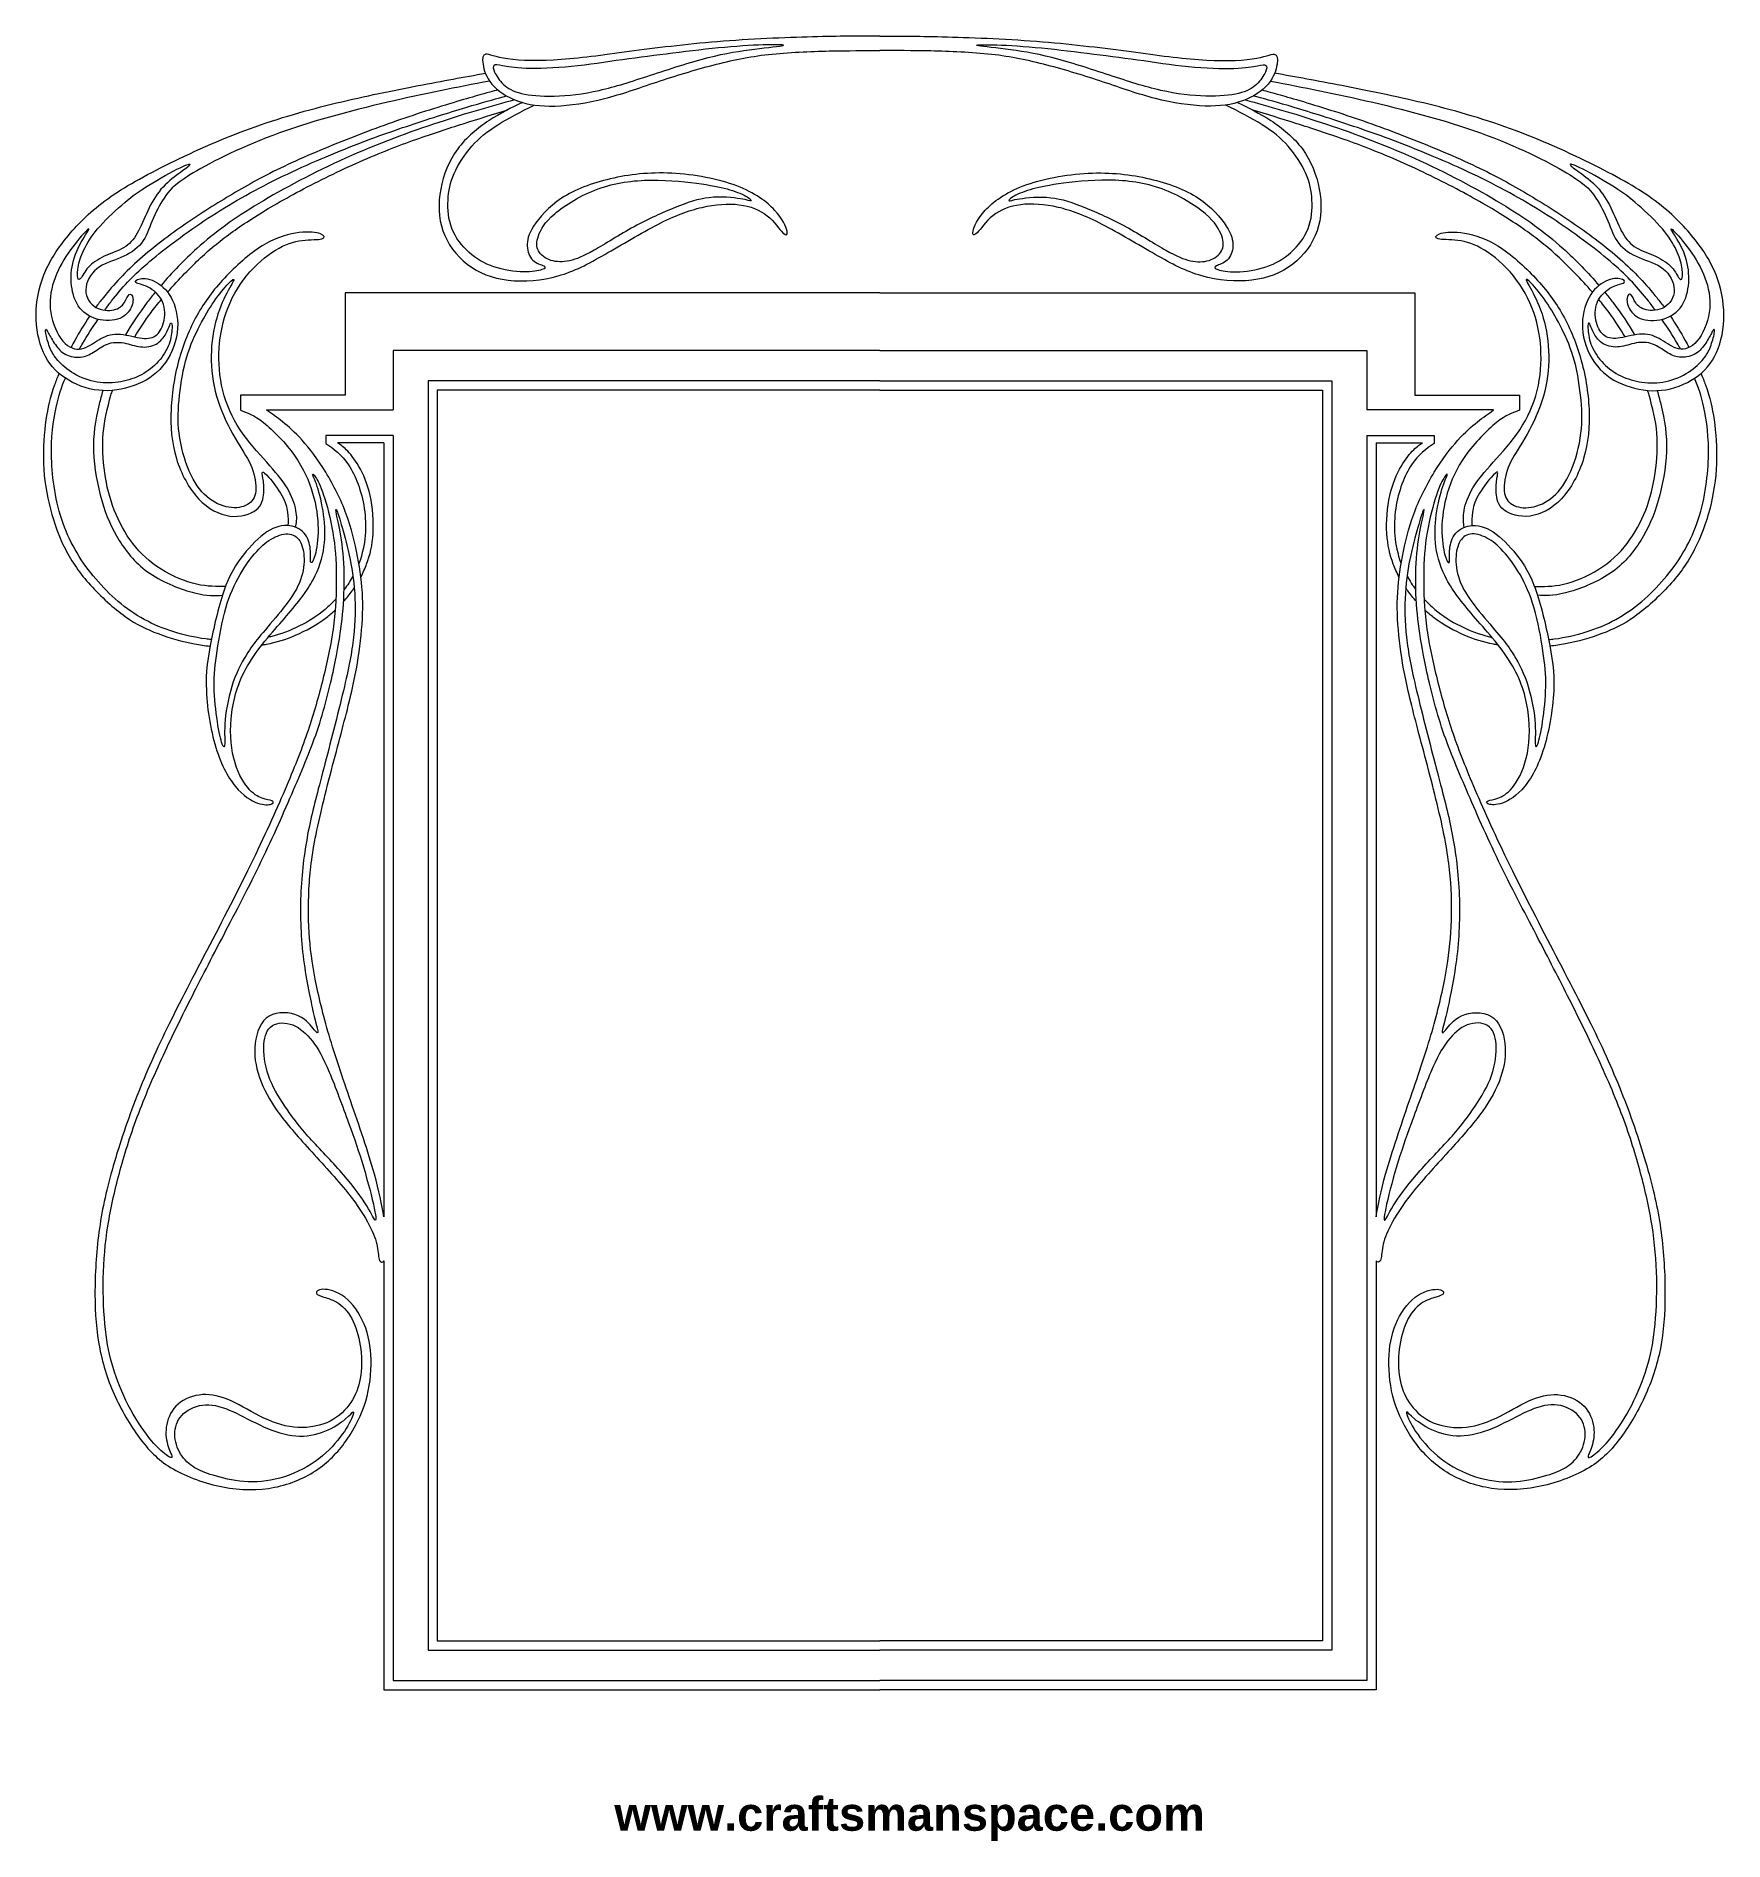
# Model space of a CAD drawing. Header units: millimetres. Extents: x -101 to 99, y -10 to 204.
import ezdxf

# ---------------------------------------------------------------- set-up
doc = ezdxf.new("R2010")
doc.units = ezdxf.units.MM
doc.header["$MEASUREMENT"] = 0
doc.layers.add('Layer 1', color=7, linetype='Continuous')

msp = doc.modelspace()

# ---------------------------------------------------------------- texts
at = {"insert": (-32.46, -4.94), "char_height": 4, "width": 61.6437, "attachment_point": 1}
msp.add_mtext('{\\fArial|b1|i0|c0|p34;www.craftsmanspace.com}', dxfattribs=at)

# ---------------------------------------------------------------- linework, layer by layer
at = {"layer": 'Layer 1', "lineweight": 20}
for points, knots in [([(-0.89, 204.42), (-3.02, 204.42), (-5.15, 204.42), (-8.3, 204.34), (-8.3, 204.34), (-11.45, 204.27), (-15.61, 204.11), (-19.47, 203.81), (-19.47, 203.81), (-23.34, 203.51), (-26.92, 203.08), (-30.12, 202.65), (-30.12, 202.65), (-33.33, 202.23), (-36.16, 201.82), (-38.74, 201.63), (-38.74, 201.63), (-41.31, 201.45), (-43.62, 201.49), (-45.13, 201.7), (-45.13, 201.7), (-46.64, 201.92), (-47.35, 202.31), (-47.73, 202.27), (-47.73, 202.27), (-48.12, 202.23), (-48.18, 201.76), (-48.07, 201.08), (-48.07, 201.08), (-47.97, 200.41), (-47.71, 199.52), (-47.02, 198.71), (-47.02, 198.71), (-46.33, 197.9), (-45.22, 197.17), (-43.96, 196.71), (-43.96, 196.71), (-42.69, 196.25), (-41.27, 196.05), (-39.51, 196.11), (-39.51, 196.11), (-37.76, 196.17), (-35.68, 196.48), (-33.64, 197), (-33.64, 197), (-31.59, 197.51), (-29.6, 198.23), (-27.43, 198.96), (-27.43, 198.96), (-25.26, 199.68), (-22.92, 200.4), (-20.73, 200.97), (-20.73, 200.97), (-18.53, 201.55), (-16.47, 201.98), (-14.13, 202.24), (-14.13, 202.24), (-11.8, 202.5), (-9.18, 202.6), (-6.92, 202.65), (-6.92, 202.65), (-4.67, 202.7), (-2.78, 202.7), (-0.89, 202.7)], [0, 0, 0, 0, 0.058824, 0.058824, 0.058824, 0.058824, 0.117647, 0.117647, 0.117647, 0.117647, 0.176471, 0.176471, 0.176471, 0.176471, 0.235294, 0.235294, 0.235294, 0.235294, 0.294118, 0.294118, 0.294118, 0.294118, 0.352941, 0.352941, 0.352941, 0.352941, 0.411765, 0.411765, 0.411765, 0.411765, 0.470588, 0.470588, 0.470588, 0.470588, 0.529412, 0.529412, 0.529412, 0.529412, 0.588235, 0.588235, 0.588235, 0.588235, 0.647059, 0.647059, 0.647059, 0.647059, 0.705882, 0.705882, 0.705882, 0.705882, 0.764706, 0.764706, 0.764706, 0.764706, 0.823529, 0.823529, 0.823529, 0.823529, 0.882353, 0.882353, 0.882353, 0.882353, 1, 1, 1, 1]), ([(-0.89, 204.42), (1.24, 204.42), (3.38, 204.42), (6.52, 204.34), (6.52, 204.34), (9.67, 204.27), (13.83, 204.11), (17.7, 203.81), (17.7, 203.81), (21.57, 203.51), (25.14, 203.08), (28.35, 202.65), (28.35, 202.65), (31.55, 202.23), (34.39, 201.82), (36.96, 201.63), (36.96, 201.63), (39.53, 201.45), (41.84, 201.49), (43.35, 201.7), (43.35, 201.7), (44.86, 201.92), (45.57, 202.31), (45.96, 202.27), (45.96, 202.27), (46.34, 202.23), (46.4, 201.76), (46.3, 201.08), (46.3, 201.08), (46.2, 200.41), (45.93, 199.52), (45.25, 198.71), (45.25, 198.71), (44.56, 197.9), (43.45, 197.17), (42.18, 196.71), (42.18, 196.71), (40.92, 196.25), (39.49, 196.05), (37.74, 196.11), (37.74, 196.11), (35.99, 196.17), (33.9, 196.48), (31.86, 197), (31.86, 197), (29.82, 197.51), (27.82, 198.23), (25.65, 198.96), (25.65, 198.96), (23.49, 199.68), (21.15, 200.4), (18.95, 200.97), (18.95, 200.97), (16.75, 201.55), (14.7, 201.98), (12.36, 202.24), (12.36, 202.24), (10.02, 202.5), (7.4, 202.6), (5.15, 202.65), (5.15, 202.65), (2.89, 202.7), (1, 202.7), (-0.89, 202.7)], [0, 0, 0, 0, 0.058824, 0.058824, 0.058824, 0.058824, 0.117647, 0.117647, 0.117647, 0.117647, 0.176471, 0.176471, 0.176471, 0.176471, 0.235294, 0.235294, 0.235294, 0.235294, 0.294118, 0.294118, 0.294118, 0.294118, 0.352941, 0.352941, 0.352941, 0.352941, 0.411765, 0.411765, 0.411765, 0.411765, 0.470588, 0.470588, 0.470588, 0.470588, 0.529412, 0.529412, 0.529412, 0.529412, 0.588235, 0.588235, 0.588235, 0.588235, 0.647059, 0.647059, 0.647059, 0.647059, 0.705882, 0.705882, 0.705882, 0.705882, 0.764706, 0.764706, 0.764706, 0.764706, 0.823529, 0.823529, 0.823529, 0.823529, 0.882353, 0.882353, 0.882353, 0.882353, 1, 1, 1, 1]), ([(-25.52, 202.38), (-23.48, 202.64), (-21.31, 202.9), (-19.34, 203.08), (-19.34, 203.08), (-17.36, 203.26), (-15.57, 203.36), (-14.25, 203.39), (-14.25, 203.39), (-12.94, 203.42), (-12.1, 203.39), (-12.41, 203.3), (-12.41, 203.3), (-12.73, 203.21), (-14.2, 203.07), (-15.82, 202.87), (-15.82, 202.87), (-17.44, 202.67), (-19.2, 202.4), (-21.33, 201.86), (-21.33, 201.86), (-23.46, 201.32), (-25.95, 200.5), (-28.17, 199.77), (-28.17, 199.77), (-30.4, 199.04), (-32.34, 198.4), (-34.25, 197.97), (-34.25, 197.97), (-36.15, 197.54), (-38.01, 197.33), (-39.61, 197.28), (-39.61, 197.28), (-41.2, 197.24), (-42.52, 197.37), (-43.51, 197.61), (-43.51, 197.61), (-44.49, 197.85), (-45.14, 198.22), (-45.64, 198.68), (-45.64, 198.68), (-46.14, 199.15), (-46.5, 199.73), (-46.69, 200.14), (-46.69, 200.14), (-46.88, 200.56), (-46.9, 200.83), (-46.76, 200.94), (-46.76, 200.94), (-46.62, 201.05), (-46.31, 201.01), (-45.75, 200.9), (-45.75, 200.9), (-45.19, 200.8), (-44.37, 200.62), (-42.96, 200.58), (-42.96, 200.58), (-41.55, 200.53), (-39.56, 200.61), (-37.54, 200.81), (-37.54, 200.81), (-35.52, 201.01), (-33.47, 201.33), (-31.49, 201.61), (-31.49, 201.61), (-29.5, 201.89), (-27.57, 202.13), (-25.52, 202.38)], [0, 0, 0, 0, 0.055556, 0.055556, 0.055556, 0.055556, 0.111111, 0.111111, 0.111111, 0.111111, 0.166667, 0.166667, 0.166667, 0.166667, 0.222222, 0.222222, 0.222222, 0.222222, 0.277778, 0.277778, 0.277778, 0.277778, 0.333333, 0.333333, 0.333333, 0.333333, 0.388889, 0.388889, 0.388889, 0.388889, 0.444444, 0.444444, 0.444444, 0.444444, 0.5, 0.5, 0.5, 0.5, 0.555556, 0.555556, 0.555556, 0.555556, 0.611111, 0.611111, 0.611111, 0.611111, 0.666667, 0.666667, 0.666667, 0.666667, 0.722222, 0.722222, 0.722222, 0.722222, 0.777778, 0.777778, 0.777778, 0.777778, 0.833333, 0.833333, 0.833333, 0.833333, 0.888889, 0.888889, 0.888889, 0.888889, 1, 1, 1, 1]), ([(23.75, 202.38), (21.7, 202.64), (19.54, 202.9), (17.56, 203.08), (17.56, 203.08), (15.58, 203.26), (13.79, 203.36), (12.48, 203.39), (12.48, 203.39), (11.16, 203.42), (10.32, 203.39), (10.64, 203.3), (10.64, 203.3), (10.96, 203.21), (12.43, 203.07), (14.04, 202.87), (14.04, 202.87), (15.66, 202.67), (17.43, 202.4), (19.55, 201.86), (19.55, 201.86), (21.68, 201.32), (24.18, 200.5), (26.4, 199.77), (26.4, 199.77), (28.62, 199.04), (30.57, 198.4), (32.47, 197.97), (32.47, 197.97), (34.38, 197.54), (36.24, 197.33), (37.83, 197.28), (37.83, 197.28), (39.42, 197.24), (40.75, 197.37), (41.73, 197.61), (41.73, 197.61), (42.72, 197.85), (43.36, 198.22), (43.86, 198.68), (43.86, 198.68), (44.36, 199.15), (44.72, 199.73), (44.91, 200.14), (44.91, 200.14), (45.1, 200.56), (45.12, 200.83), (44.98, 200.94), (44.98, 200.94), (44.84, 201.05), (44.54, 201.01), (43.98, 200.9), (43.98, 200.9), (43.41, 200.8), (42.59, 200.62), (41.18, 200.58), (41.18, 200.58), (39.78, 200.53), (37.78, 200.61), (35.76, 200.81), (35.76, 200.81), (33.74, 201.01), (31.7, 201.33), (29.71, 201.61), (29.71, 201.61), (27.72, 201.89), (25.79, 202.13), (23.75, 202.38)], [0, 0, 0, 0, 0.055556, 0.055556, 0.055556, 0.055556, 0.111111, 0.111111, 0.111111, 0.111111, 0.166667, 0.166667, 0.166667, 0.166667, 0.222222, 0.222222, 0.222222, 0.222222, 0.277778, 0.277778, 0.277778, 0.277778, 0.333333, 0.333333, 0.333333, 0.333333, 0.388889, 0.388889, 0.388889, 0.388889, 0.444444, 0.444444, 0.444444, 0.444444, 0.5, 0.5, 0.5, 0.5, 0.555556, 0.555556, 0.555556, 0.555556, 0.611111, 0.611111, 0.611111, 0.611111, 0.666667, 0.666667, 0.666667, 0.666667, 0.722222, 0.722222, 0.722222, 0.722222, 0.777778, 0.777778, 0.777778, 0.777778, 0.833333, 0.833333, 0.833333, 0.833333, 0.888889, 0.888889, 0.888889, 0.888889, 1, 1, 1, 1]), ([(-47.3, 199.08), (-51.17, 198.33), (-55.03, 197.58), (-59.44, 196.55), (-59.44, 196.55), (-63.85, 195.52), (-68.8, 194.21), (-73.05, 192.62), (-73.05, 192.62), (-77.31, 191.03), (-80.86, 189.17), (-82.9, 187.91), (-82.9, 187.91), (-84.93, 186.65), (-85.45, 185.98), (-85.97, 185.17), (-85.97, 185.17), (-86.48, 184.37), (-87, 183.41), (-87.4, 182.46), (-87.4, 182.46), (-87.8, 181.51), (-88.08, 180.57), (-88.67, 179.81), (-88.67, 179.81), (-89.25, 179.06), (-90.14, 178.49), (-91.12, 178.08), (-91.12, 178.08), (-92.1, 177.66), (-93.17, 177.4), (-93.96, 176.77), (-93.96, 176.77), (-94.76, 176.13), (-95.27, 175.13), (-95.28, 174.24), (-95.28, 174.24), (-95.28, 173.35), (-94.77, 172.57), (-94.09, 172.17), (-94.09, 172.17), (-93.41, 171.77), (-92.55, 171.75), (-91.94, 171.88), (-91.94, 171.88), (-91.34, 172.02), (-90.97, 172.31), (-90.72, 172.7), (-90.72, 172.7), (-90.46, 173.08), (-90.3, 173.56), (-90.12, 173.7), (-90.12, 173.7), (-89.93, 173.83), (-89.72, 173.63), (-89.67, 173.24), (-89.67, 173.24), (-89.63, 172.86), (-89.76, 172.29), (-90.1, 171.79), (-90.1, 171.79), (-90.44, 171.29), (-90.99, 170.85), (-91.83, 170.69), (-91.83, 170.69), (-92.66, 170.52), (-93.77, 170.63), (-94.64, 171.03), (-94.64, 171.03), (-95.51, 171.43), (-96.13, 172.12), (-96.51, 172.98), (-96.51, 172.98), (-96.9, 173.83), (-97.04, 174.86), (-97.02, 175.87), (-97.02, 175.87), (-96.99, 176.88), (-96.78, 177.89), (-96.36, 178.86), (-96.36, 178.86), (-95.94, 179.83), (-95.31, 180.76), (-95.05, 181.21), (-95.05, 181.21), (-94.78, 181.66), (-94.89, 181.62), (-95.36, 181.12), (-95.36, 181.12), (-95.84, 180.62), (-96.67, 179.67), (-97.39, 178.62), (-97.39, 178.62), (-98.11, 177.56), (-98.7, 176.42), (-99.09, 175.24), (-99.09, 175.24), (-99.47, 174.06), (-99.65, 172.85), (-99.45, 171.57), (-99.45, 171.57), (-99.25, 170.29), (-98.67, 168.93), (-97.99, 168.14), (-97.99, 168.14), (-97.31, 167.34), (-96.52, 167.11), (-95.8, 167.25), (-95.8, 167.25), (-95.08, 167.39), (-94.42, 167.91), (-93.74, 168.31), (-93.74, 168.31), (-93.06, 168.72), (-92.35, 169.01), (-91.5, 169), (-91.5, 169), (-90.64, 168.98), (-89.65, 168.66), (-88.86, 168.53), (-88.86, 168.53), (-88.07, 168.41), (-87.49, 168.47), (-87.02, 168.78), (-87.02, 168.78), (-86.56, 169.09), (-86.22, 169.63), (-86.03, 170.37), (-86.03, 170.37), (-85.84, 171.11), (-85.8, 172.03), (-86.15, 172.82), (-86.15, 172.82), (-86.49, 173.6), (-87.22, 174.24), (-87.88, 174.58), (-87.88, 174.58), (-88.54, 174.92), (-89.12, 174.96), (-89.31, 175.11), (-89.31, 175.11), (-89.5, 175.26), (-89.3, 175.51), (-88.82, 175.58), (-88.82, 175.58), (-88.34, 175.66), (-87.59, 175.55), (-86.87, 175.14), (-86.87, 175.14), (-86.14, 174.73), (-85.44, 174.02), (-84.96, 172.98), (-84.96, 172.98), (-84.49, 171.94), (-84.23, 170.58), (-84.42, 169.16), (-84.42, 169.16), (-84.61, 167.74), (-85.25, 166.27), (-86.15, 165.18), (-86.15, 165.18), (-87.05, 164.08), (-88.22, 163.36), (-89.53, 162.88), (-89.53, 162.88), (-90.85, 162.4), (-92.31, 162.15), (-93.75, 162.31), (-93.75, 162.31), (-95.19, 162.46), (-96.62, 163.02), (-97.75, 163.78), (-97.75, 163.78), (-98.89, 164.55), (-99.73, 165.52), (-100.31, 166.8), (-100.31, 166.8), (-100.88, 168.09), (-101.19, 169.67), (-101.18, 171.28), (-101.18, 171.28), (-101.18, 172.88), (-100.86, 174.5), (-100.26, 176.02), (-100.26, 176.02), (-99.66, 177.55), (-98.76, 178.98), (-97.58, 180.44), (-97.58, 180.44), (-96.39, 181.91), (-94.92, 183.41), (-93.02, 184.82), (-93.02, 184.82), (-91.12, 186.24), (-88.79, 187.56), (-85.85, 189.03), (-85.85, 189.03), (-82.9, 190.5), (-79.33, 192.12), (-75.82, 193.41), (-75.82, 193.41), (-72.32, 194.69), (-68.87, 195.65), (-65.47, 196.47), (-65.47, 196.47), (-62.07, 197.28), (-58.72, 197.97), (-55.78, 198.53), (-55.78, 198.53), (-52.84, 199.1), (-50.32, 199.55), (-47.79, 200.01)], [0, 0, 0, 0, 0.018519, 0.018519, 0.018519, 0.018519, 0.037037, 0.037037, 0.037037, 0.037037, 0.055556, 0.055556, 0.055556, 0.055556, 0.074074, 0.074074, 0.074074, 0.074074, 0.092593, 0.092593, 0.092593, 0.092593, 0.111111, 0.111111, 0.111111, 0.111111, 0.12963, 0.12963, 0.12963, 0.12963, 0.148148, 0.148148, 0.148148, 0.148148, 0.166667, 0.166667, 0.166667, 0.166667, 0.185185, 0.185185, 0.185185, 0.185185, 0.203704, 0.203704, 0.203704, 0.203704, 0.222222, 0.222222, 0.222222, 0.222222, 0.240741, 0.240741, 0.240741, 0.240741, 0.259259, 0.259259, 0.259259, 0.259259, 0.277778, 0.277778, 0.277778, 0.277778, 0.296296, 0.296296, 0.296296, 0.296296, 0.314815, 0.314815, 0.314815, 0.314815, 0.333333, 0.333333, 0.333333, 0.333333, 0.351852, 0.351852, 0.351852, 0.351852, 0.37037, 0.37037, 0.37037, 0.37037, 0.388889, 0.388889, 0.388889, 0.388889, 0.407407, 0.407407, 0.407407, 0.407407, 0.425926, 0.425926, 0.425926, 0.425926, 0.444444, 0.444444, 0.444444, 0.444444, 0.462963, 0.462963, 0.462963, 0.462963, 0.481481, 0.481481, 0.481481, 0.481481, 0.5, 0.5, 0.5, 0.5, 0.518519, 0.518519, 0.518519, 0.518519, 0.537037, 0.537037, 0.537037, 0.537037, 0.555556, 0.555556, 0.555556, 0.555556, 0.574074, 0.574074, 0.574074, 0.574074, 0.592593, 0.592593, 0.592593, 0.592593, 0.611111, 0.611111, 0.611111, 0.611111, 0.62963, 0.62963, 0.62963, 0.62963, 0.648148, 0.648148, 0.648148, 0.648148, 0.666667, 0.666667, 0.666667, 0.666667, 0.685185, 0.685185, 0.685185, 0.685185, 0.703704, 0.703704, 0.703704, 0.703704, 0.722222, 0.722222, 0.722222, 0.722222, 0.740741, 0.740741, 0.740741, 0.740741, 0.759259, 0.759259, 0.759259, 0.759259, 0.777778, 0.777778, 0.777778, 0.777778, 0.796296, 0.796296, 0.796296, 0.796296, 0.814815, 0.814815, 0.814815, 0.814815, 0.833333, 0.833333, 0.833333, 0.833333, 0.851852, 0.851852, 0.851852, 0.851852, 0.87037, 0.87037, 0.87037, 0.87037, 0.888889, 0.888889, 0.888889, 0.888889, 0.907407, 0.907407, 0.907407, 0.907407, 0.925926, 0.925926, 0.925926, 0.925926, 0.944444, 0.944444, 0.944444, 0.944444, 0.962963, 0.962963, 0.962963, 0.962963, 1, 1, 1, 1]), ([(45.52, 199.08), (49.39, 198.33), (53.26, 197.58), (57.67, 196.55), (57.67, 196.55), (62.08, 195.52), (67.02, 194.21), (71.28, 192.62), (71.28, 192.62), (75.53, 191.03), (79.09, 189.17), (81.12, 187.91), (81.12, 187.91), (83.16, 186.65), (83.68, 185.98), (84.19, 185.17), (84.19, 185.17), (84.71, 184.37), (85.22, 183.41), (85.62, 182.46), (85.62, 182.46), (86.02, 181.51), (86.31, 180.57), (86.89, 179.81), (86.89, 179.81), (87.47, 179.06), (88.36, 178.49), (89.34, 178.08), (89.34, 178.08), (90.32, 177.66), (91.39, 177.4), (92.19, 176.77), (92.19, 176.77), (92.98, 176.13), (93.5, 175.13), (93.5, 174.24), (93.5, 174.24), (93.51, 173.35), (93, 172.57), (92.32, 172.17), (92.32, 172.17), (91.64, 171.77), (90.78, 171.75), (90.17, 171.88), (90.17, 171.88), (89.56, 172.02), (89.2, 172.31), (88.94, 172.7), (88.94, 172.7), (88.68, 173.08), (88.53, 173.56), (88.34, 173.7), (88.34, 173.7), (88.16, 173.83), (87.94, 173.63), (87.9, 173.24), (87.9, 173.24), (87.85, 172.86), (87.98, 172.29), (88.32, 171.79), (88.32, 171.79), (88.66, 171.29), (89.22, 170.85), (90.05, 170.69), (90.05, 170.69), (90.88, 170.52), (92, 170.63), (92.86, 171.03), (92.86, 171.03), (93.73, 171.43), (94.35, 172.12), (94.74, 172.98), (94.74, 172.98), (95.12, 173.83), (95.27, 174.86), (95.24, 175.87), (95.24, 175.87), (95.21, 176.88), (95.01, 177.89), (94.59, 178.86), (94.59, 178.86), (94.17, 179.83), (93.53, 180.76), (93.27, 181.21), (93.27, 181.21), (93.01, 181.66), (93.12, 181.62), (93.59, 181.12), (93.59, 181.12), (94.06, 180.62), (94.9, 179.67), (95.61, 178.62), (95.61, 178.62), (96.33, 177.56), (96.93, 176.42), (97.31, 175.24), (97.31, 175.24), (97.7, 174.06), (97.87, 172.85), (97.67, 171.57), (97.67, 171.57), (97.47, 170.29), (96.9, 168.93), (96.21, 168.14), (96.21, 168.14), (95.53, 167.34), (94.74, 167.11), (94.02, 167.25), (94.02, 167.25), (93.3, 167.39), (92.65, 167.91), (91.97, 168.31), (91.97, 168.31), (91.28, 168.72), (90.57, 169.01), (89.72, 169), (89.72, 169), (88.87, 168.98), (87.87, 168.66), (87.09, 168.53), (87.09, 168.53), (86.3, 168.41), (85.71, 168.47), (85.25, 168.78), (85.25, 168.78), (84.79, 169.09), (84.44, 169.63), (84.25, 170.37), (84.25, 170.37), (84.06, 171.11), (84.03, 172.03), (84.37, 172.82), (84.37, 172.82), (84.72, 173.6), (85.45, 174.24), (86.11, 174.58), (86.11, 174.58), (86.76, 174.92), (87.35, 174.96), (87.54, 175.11), (87.54, 175.11), (87.73, 175.26), (87.52, 175.51), (87.05, 175.58), (87.05, 175.58), (86.57, 175.66), (85.82, 175.55), (85.09, 175.14), (85.09, 175.14), (84.37, 174.73), (83.67, 174.02), (83.19, 172.98), (83.19, 172.98), (82.71, 171.94), (82.46, 170.58), (82.65, 169.16), (82.65, 169.16), (82.84, 167.74), (83.47, 166.27), (84.37, 165.18), (84.37, 165.18), (85.27, 164.08), (86.44, 163.36), (87.76, 162.88), (87.76, 162.88), (89.07, 162.4), (90.53, 162.15), (91.98, 162.31), (91.98, 162.31), (93.42, 162.46), (94.84, 163.02), (95.98, 163.78), (95.98, 163.78), (97.11, 164.55), (97.96, 165.52), (98.53, 166.8), (98.53, 166.8), (99.11, 168.09), (99.41, 169.67), (99.4, 171.28), (99.4, 171.28), (99.4, 172.88), (99.09, 174.5), (98.48, 176.02), (98.48, 176.02), (97.88, 177.55), (96.98, 178.98), (95.8, 180.44), (95.8, 180.44), (94.62, 181.91), (93.15, 183.41), (91.25, 184.82), (91.25, 184.82), (89.35, 186.24), (87.02, 187.56), (84.07, 189.03), (84.07, 189.03), (81.12, 190.5), (77.56, 192.12), (74.05, 193.41), (74.05, 193.41), (70.54, 194.69), (67.09, 195.65), (63.69, 196.47), (63.69, 196.47), (60.29, 197.28), (56.94, 197.97), (54, 198.53), (54, 198.53), (51.06, 199.1), (48.54, 199.55), (46.01, 200.01)], [0, 0, 0, 0, 0.018519, 0.018519, 0.018519, 0.018519, 0.037037, 0.037037, 0.037037, 0.037037, 0.055556, 0.055556, 0.055556, 0.055556, 0.074074, 0.074074, 0.074074, 0.074074, 0.092593, 0.092593, 0.092593, 0.092593, 0.111111, 0.111111, 0.111111, 0.111111, 0.12963, 0.12963, 0.12963, 0.12963, 0.148148, 0.148148, 0.148148, 0.148148, 0.166667, 0.166667, 0.166667, 0.166667, 0.185185, 0.185185, 0.185185, 0.185185, 0.203704, 0.203704, 0.203704, 0.203704, 0.222222, 0.222222, 0.222222, 0.222222, 0.240741, 0.240741, 0.240741, 0.240741, 0.259259, 0.259259, 0.259259, 0.259259, 0.277778, 0.277778, 0.277778, 0.277778, 0.296296, 0.296296, 0.296296, 0.296296, 0.314815, 0.314815, 0.314815, 0.314815, 0.333333, 0.333333, 0.333333, 0.333333, 0.351852, 0.351852, 0.351852, 0.351852, 0.37037, 0.37037, 0.37037, 0.37037, 0.388889, 0.388889, 0.388889, 0.388889, 0.407407, 0.407407, 0.407407, 0.407407, 0.425926, 0.425926, 0.425926, 0.425926, 0.444444, 0.444444, 0.444444, 0.444444, 0.462963, 0.462963, 0.462963, 0.462963, 0.481481, 0.481481, 0.481481, 0.481481, 0.5, 0.5, 0.5, 0.5, 0.518519, 0.518519, 0.518519, 0.518519, 0.537037, 0.537037, 0.537037, 0.537037, 0.555556, 0.555556, 0.555556, 0.555556, 0.574074, 0.574074, 0.574074, 0.574074, 0.592593, 0.592593, 0.592593, 0.592593, 0.611111, 0.611111, 0.611111, 0.611111, 0.62963, 0.62963, 0.62963, 0.62963, 0.648148, 0.648148, 0.648148, 0.648148, 0.666667, 0.666667, 0.666667, 0.666667, 0.685185, 0.685185, 0.685185, 0.685185, 0.703704, 0.703704, 0.703704, 0.703704, 0.722222, 0.722222, 0.722222, 0.722222, 0.740741, 0.740741, 0.740741, 0.740741, 0.759259, 0.759259, 0.759259, 0.759259, 0.777778, 0.777778, 0.777778, 0.777778, 0.796296, 0.796296, 0.796296, 0.796296, 0.814815, 0.814815, 0.814815, 0.814815, 0.833333, 0.833333, 0.833333, 0.833333, 0.851852, 0.851852, 0.851852, 0.851852, 0.87037, 0.87037, 0.87037, 0.87037, 0.888889, 0.888889, 0.888889, 0.888889, 0.907407, 0.907407, 0.907407, 0.907407, 0.925926, 0.925926, 0.925926, 0.925926, 0.944444, 0.944444, 0.944444, 0.944444, 0.962963, 0.962963, 0.962963, 0.962963, 1, 1, 1, 1]), ([(-46.31, 198.02), (-46.86, 197.88), (-47.41, 197.74), (-49.01, 197.27), (-49.01, 197.27), (-50.61, 196.81), (-53.27, 196.02), (-55.9, 195.16), (-55.9, 195.16), (-58.52, 194.3), (-61.12, 193.36), (-63.82, 192.3), (-63.82, 192.3), (-66.53, 191.24), (-69.36, 190.05), (-71.72, 188.93), (-71.72, 188.93), (-74.07, 187.81), (-75.96, 186.75), (-77.84, 185.64), (-77.84, 185.64), (-79.71, 184.53), (-81.58, 183.36), (-83.45, 182.07), (-83.45, 182.07), (-85.32, 180.78), (-87.2, 179.37), (-88.86, 177.9), (-88.86, 177.9), (-90.52, 176.43), (-91.96, 174.9), (-93.23, 173.3), (-93.23, 173.3), (-93.53, 172.93), (-93.82, 172.55), (-94.1, 172.17)], [0, 0, 0, 0, 0.1, 0.1, 0.1, 0.1, 0.2, 0.2, 0.2, 0.2, 0.3, 0.3, 0.3, 0.3, 0.4, 0.4, 0.4, 0.4, 0.5, 0.5, 0.5, 0.5, 0.6, 0.6, 0.6, 0.6, 0.7, 0.7, 0.7, 0.7, 0.8, 0.8, 0.8, 0.8, 1, 1, 1, 1]), ([(44.54, 198.02), (45.08, 197.88), (45.63, 197.74), (47.23, 197.27), (47.23, 197.27), (48.84, 196.81), (51.5, 196.02), (54.12, 195.16), (54.12, 195.16), (56.75, 194.3), (59.34, 193.36), (62.05, 192.3), (62.05, 192.3), (64.76, 191.24), (67.58, 190.05), (69.94, 188.93), (69.94, 188.93), (72.3, 187.81), (74.19, 186.75), (76.06, 185.64), (76.06, 185.64), (77.94, 184.53), (79.8, 183.36), (81.67, 182.07), (81.67, 182.07), (83.54, 180.78), (85.42, 179.37), (87.08, 177.9), (87.08, 177.9), (88.74, 176.43), (90.19, 174.9), (91.46, 173.3), (91.46, 173.3), (91.75, 172.93), (92.04, 172.55), (92.32, 172.17)], [0, 0, 0, 0, 0.1, 0.1, 0.1, 0.1, 0.2, 0.2, 0.2, 0.2, 0.3, 0.3, 0.3, 0.3, 0.4, 0.4, 0.4, 0.4, 0.5, 0.5, 0.5, 0.5, 0.6, 0.6, 0.6, 0.6, 0.7, 0.7, 0.7, 0.7, 0.8, 0.8, 0.8, 0.8, 1, 1, 1, 1]), ([(-93.04, 171.83), (-92.77, 172.21), (-92.49, 172.58), (-92.22, 172.93), (-92.22, 172.93), (-90.99, 174.51), (-89.8, 175.79), (-88, 177.35), (-88, 177.35), (-86.2, 178.91), (-83.8, 180.74), (-81.25, 182.44), (-81.25, 182.44), (-78.69, 184.14), (-75.99, 185.71), (-73.02, 187.2), (-73.02, 187.2), (-70.05, 188.68), (-66.81, 190.09), (-63.97, 191.21), (-63.97, 191.21), (-61.14, 192.34), (-58.71, 193.18), (-56.24, 194), (-56.24, 194), (-53.76, 194.82), (-51.24, 195.61), (-49.4, 196.15), (-49.4, 196.15), (-47.56, 196.7), (-46.4, 197), (-45.25, 197.3)], [0, 0, 0, 0, 0.111111, 0.111111, 0.111111, 0.111111, 0.222222, 0.222222, 0.222222, 0.222222, 0.333333, 0.333333, 0.333333, 0.333333, 0.444444, 0.444444, 0.444444, 0.444444, 0.555556, 0.555556, 0.555556, 0.555556, 0.666667, 0.666667, 0.666667, 0.666667, 0.777778, 0.777778, 0.777778, 0.777778, 1, 1, 1, 1]), ([(-44.3, 196.84), (-47.12, 196.06), (-49.95, 195.28), (-53.33, 194.16), (-53.33, 194.16), (-56.7, 193.05), (-60.63, 191.6), (-64.4, 189.91), (-64.4, 189.91), (-68.17, 188.22), (-71.78, 186.29), (-74.72, 184.52), (-74.72, 184.52), (-77.65, 182.75), (-79.9, 181.14), (-82.08, 179.17), (-82.08, 179.17), (-83.58, 177.82), (-85.05, 176.29), (-86.34, 174.78)], [0, 0, 0, 0, 0.166667, 0.166667, 0.166667, 0.166667, 0.333333, 0.333333, 0.333333, 0.333333, 0.5, 0.5, 0.5, 0.5, 0.666667, 0.666667, 0.666667, 0.666667, 1, 1, 1, 1]), ([(-85.56, 173.98), (-84.88, 174.77), (-84.18, 175.51), (-83.53, 176.19), (-83.53, 176.19), (-82.22, 177.55), (-81.06, 178.63), (-79.8, 179.66), (-79.8, 179.66), (-78.54, 180.68), (-77.17, 181.66), (-75.54, 182.71), (-75.54, 182.71), (-73.91, 183.75), (-72.01, 184.87), (-69.81, 186.04), (-69.81, 186.04), (-67.61, 187.21), (-65.12, 188.43), (-62.74, 189.48), (-62.74, 189.48), (-60.36, 190.52), (-58.1, 191.4), (-56.06, 192.13), (-56.06, 192.13), (-54.02, 192.86), (-52.2, 193.45), (-50.41, 194.01), (-50.41, 194.01), (-48.62, 194.58), (-46.87, 195.12), (-45.11, 195.67)], [0, 0, 0, 0, 0.111111, 0.111111, 0.111111, 0.111111, 0.222222, 0.222222, 0.222222, 0.222222, 0.333333, 0.333333, 0.333333, 0.333333, 0.444444, 0.444444, 0.444444, 0.444444, 0.555556, 0.555556, 0.555556, 0.555556, 0.666667, 0.666667, 0.666667, 0.666667, 0.777778, 0.777778, 0.777778, 0.777778, 1, 1, 1, 1]), ([(-43.39, 196.52), (-44.7, 195.89), (-46.01, 195.25), (-47.35, 194.38), (-47.35, 194.38), (-48.69, 193.5), (-50.06, 192.39), (-51.08, 191), (-51.08, 191), (-52.11, 189.61), (-52.78, 187.93), (-53.1, 186.24), (-53.1, 186.24), (-53.41, 184.54), (-53.37, 182.83), (-52.84, 181.27), (-52.84, 181.27), (-52.3, 179.72), (-51.27, 178.33), (-49.94, 177.3), (-49.94, 177.3), (-48.61, 176.28), (-46.98, 175.63), (-45.09, 175.4), (-45.09, 175.4), (-43.2, 175.18), (-41.05, 175.38), (-39.14, 175.92), (-39.14, 175.92), (-37.24, 176.45), (-35.58, 177.32), (-33.6, 178.46), (-33.6, 178.46), (-31.61, 179.6), (-29.29, 181.01), (-27.3, 182.04), (-27.3, 182.04), (-25.3, 183.06), (-23.64, 183.69), (-22.04, 184.06), (-22.04, 184.06), (-20.45, 184.43), (-18.93, 184.54), (-17.61, 184.37), (-17.61, 184.37), (-16.29, 184.2), (-15.17, 183.75), (-14.31, 183.07), (-14.31, 183.07), (-13.45, 182.38), (-12.84, 181.45), (-12.44, 181.04), (-12.44, 181.04), (-12.03, 180.62), (-11.83, 180.72), (-11.94, 181.24), (-11.94, 181.24), (-12.05, 181.76), (-12.48, 182.71), (-13.41, 183.72), (-13.41, 183.72), (-14.33, 184.73), (-15.76, 185.8), (-17.92, 186.61), (-17.92, 186.61), (-20.08, 187.43), (-22.99, 187.98), (-25.64, 188.12), (-25.64, 188.12), (-28.3, 188.25), (-30.72, 187.97), (-32.94, 187.45), (-32.94, 187.45), (-35.15, 186.93), (-37.17, 186.17), (-38.73, 185.15), (-38.73, 185.15), (-40.3, 184.12), (-41.41, 182.84), (-42.05, 181.84), (-42.05, 181.84), (-42.69, 180.84), (-42.85, 180.13), (-42.82, 179.47), (-42.82, 179.47), (-42.79, 178.8), (-42.57, 178.19), (-42.15, 177.8), (-42.15, 177.8), (-41.74, 177.41), (-41.14, 177.24), (-40.86, 177.09), (-40.86, 177.09), (-40.59, 176.94), (-40.65, 176.81), (-41.06, 176.66), (-41.06, 176.66), (-41.47, 176.51), (-42.23, 176.36), (-43.27, 176.38), (-43.27, 176.38), (-44.31, 176.41), (-45.64, 176.61), (-46.78, 177), (-46.78, 177), (-47.92, 177.38), (-48.87, 177.95), (-49.73, 178.71), (-49.73, 178.71), (-50.59, 179.47), (-51.35, 180.44), (-51.77, 181.53), (-51.77, 181.53), (-52.19, 182.61), (-52.28, 183.82), (-52.23, 184.92), (-52.23, 184.92), (-52.17, 186.01), (-51.98, 187), (-51.5, 188.08), (-51.5, 188.08), (-51.02, 189.16), (-50.26, 190.34), (-49.4, 191.32), (-49.4, 191.32), (-48.53, 192.31), (-47.56, 193.1), (-46.3, 193.88), (-46.3, 193.88), (-45.05, 194.66), (-43.52, 195.44), (-41.98, 196.22)], [0, 0, 0, 0, 0.029412, 0.029412, 0.029412, 0.029412, 0.058824, 0.058824, 0.058824, 0.058824, 0.088235, 0.088235, 0.088235, 0.088235, 0.117647, 0.117647, 0.117647, 0.117647, 0.147059, 0.147059, 0.147059, 0.147059, 0.176471, 0.176471, 0.176471, 0.176471, 0.205882, 0.205882, 0.205882, 0.205882, 0.235294, 0.235294, 0.235294, 0.235294, 0.264706, 0.264706, 0.264706, 0.264706, 0.294118, 0.294118, 0.294118, 0.294118, 0.323529, 0.323529, 0.323529, 0.323529, 0.352941, 0.352941, 0.352941, 0.352941, 0.382353, 0.382353, 0.382353, 0.382353, 0.411765, 0.411765, 0.411765, 0.411765, 0.441176, 0.441176, 0.441176, 0.441176, 0.470588, 0.470588, 0.470588, 0.470588, 0.5, 0.5, 0.5, 0.5, 0.529412, 0.529412, 0.529412, 0.529412, 0.558824, 0.558824, 0.558824, 0.558824, 0.588235, 0.588235, 0.588235, 0.588235, 0.617647, 0.617647, 0.617647, 0.617647, 0.647059, 0.647059, 0.647059, 0.647059, 0.676471, 0.676471, 0.676471, 0.676471, 0.705882, 0.705882, 0.705882, 0.705882, 0.735294, 0.735294, 0.735294, 0.735294, 0.764706, 0.764706, 0.764706, 0.764706, 0.794118, 0.794118, 0.794118, 0.794118, 0.823529, 0.823529, 0.823529, 0.823529, 0.852941, 0.852941, 0.852941, 0.852941, 0.882353, 0.882353, 0.882353, 0.882353, 0.911765, 0.911765, 0.911765, 0.911765, 0.941176, 0.941176, 0.941176, 0.941176, 1, 1, 1, 1]), ([(41.61, 196.52), (42.92, 195.89), (44.23, 195.25), (45.57, 194.38), (45.57, 194.38), (46.91, 193.5), (48.28, 192.39), (49.31, 191), (49.31, 191), (50.33, 189.61), (51, 187.93), (51.32, 186.24), (51.32, 186.24), (51.64, 184.54), (51.6, 182.83), (51.06, 181.27), (51.06, 181.27), (50.53, 179.72), (49.49, 178.33), (48.16, 177.3), (48.16, 177.3), (46.83, 176.28), (45.21, 175.63), (43.32, 175.4), (43.32, 175.4), (41.43, 175.18), (39.27, 175.38), (37.37, 175.92), (37.37, 175.92), (35.46, 176.45), (33.81, 177.32), (31.82, 178.46), (31.82, 178.46), (29.83, 179.6), (27.51, 181.01), (25.52, 182.04), (25.52, 182.04), (23.53, 183.06), (21.86, 183.69), (20.27, 184.06), (20.27, 184.06), (18.68, 184.43), (17.16, 184.54), (15.84, 184.37), (15.84, 184.37), (14.52, 184.2), (13.4, 183.75), (12.53, 183.07), (12.53, 183.07), (11.67, 182.38), (11.07, 181.45), (10.66, 181.04), (10.66, 181.04), (10.26, 180.62), (10.05, 180.72), (10.17, 181.24), (10.17, 181.24), (10.28, 181.76), (10.71, 182.71), (11.63, 183.72), (11.63, 183.72), (12.56, 184.73), (13.98, 185.8), (16.14, 186.61), (16.14, 186.61), (18.31, 187.43), (21.21, 187.98), (23.87, 188.12), (23.87, 188.12), (26.53, 188.25), (28.95, 187.97), (31.16, 187.45), (31.16, 187.45), (33.38, 186.93), (35.4, 186.17), (36.96, 185.15), (36.96, 185.15), (38.52, 184.12), (39.63, 182.84), (40.27, 181.84), (40.27, 181.84), (40.91, 180.84), (41.08, 180.13), (41.05, 179.47), (41.05, 179.47), (41.02, 178.8), (40.79, 178.19), (40.38, 177.8), (40.38, 177.8), (39.96, 177.41), (39.36, 177.24), (39.09, 177.09), (39.09, 177.09), (38.81, 176.94), (38.87, 176.81), (39.28, 176.66), (39.28, 176.66), (39.69, 176.51), (40.45, 176.36), (41.49, 176.38), (41.49, 176.38), (42.54, 176.41), (43.86, 176.61), (45, 177), (45, 177), (46.14, 177.38), (47.1, 177.95), (47.95, 178.71), (47.95, 178.71), (48.81, 179.47), (49.57, 180.44), (49.99, 181.53), (49.99, 181.53), (50.42, 182.61), (50.51, 183.82), (50.45, 184.92), (50.45, 184.92), (50.4, 186.01), (50.2, 187), (49.73, 188.08), (49.73, 188.08), (49.25, 189.16), (48.49, 190.34), (47.62, 191.32), (47.62, 191.32), (46.76, 192.31), (45.78, 193.1), (44.53, 193.88), (44.53, 193.88), (43.27, 194.66), (41.74, 195.44), (40.21, 196.22)], [0, 0, 0, 0, 0.029412, 0.029412, 0.029412, 0.029412, 0.058824, 0.058824, 0.058824, 0.058824, 0.088235, 0.088235, 0.088235, 0.088235, 0.117647, 0.117647, 0.117647, 0.117647, 0.147059, 0.147059, 0.147059, 0.147059, 0.176471, 0.176471, 0.176471, 0.176471, 0.205882, 0.205882, 0.205882, 0.205882, 0.235294, 0.235294, 0.235294, 0.235294, 0.264706, 0.264706, 0.264706, 0.264706, 0.294118, 0.294118, 0.294118, 0.294118, 0.323529, 0.323529, 0.323529, 0.323529, 0.352941, 0.352941, 0.352941, 0.352941, 0.382353, 0.382353, 0.382353, 0.382353, 0.411765, 0.411765, 0.411765, 0.411765, 0.441176, 0.441176, 0.441176, 0.441176, 0.470588, 0.470588, 0.470588, 0.470588, 0.5, 0.5, 0.5, 0.5, 0.529412, 0.529412, 0.529412, 0.529412, 0.558824, 0.558824, 0.558824, 0.558824, 0.588235, 0.588235, 0.588235, 0.588235, 0.617647, 0.617647, 0.617647, 0.617647, 0.647059, 0.647059, 0.647059, 0.647059, 0.676471, 0.676471, 0.676471, 0.676471, 0.705882, 0.705882, 0.705882, 0.705882, 0.735294, 0.735294, 0.735294, 0.735294, 0.764706, 0.764706, 0.764706, 0.764706, 0.794118, 0.794118, 0.794118, 0.794118, 0.823529, 0.823529, 0.823529, 0.823529, 0.852941, 0.852941, 0.852941, 0.852941, 0.882353, 0.882353, 0.882353, 0.882353, 0.911765, 0.911765, 0.911765, 0.911765, 0.941176, 0.941176, 0.941176, 0.941176, 1, 1, 1, 1]), ([(42.52, 196.84), (45.35, 196.06), (48.17, 195.28), (51.55, 194.16), (51.55, 194.16), (54.93, 193.05), (58.85, 191.6), (62.62, 189.91), (62.62, 189.91), (66.39, 188.22), (70.01, 186.29), (72.94, 184.52), (72.94, 184.52), (75.87, 182.75), (78.12, 181.14), (80.3, 179.17), (80.3, 179.17), (81.8, 177.82), (83.27, 176.29), (84.56, 174.78)], [0, 0, 0, 0, 0.166667, 0.166667, 0.166667, 0.166667, 0.333333, 0.333333, 0.333333, 0.333333, 0.5, 0.5, 0.5, 0.5, 0.666667, 0.666667, 0.666667, 0.666667, 1, 1, 1, 1]), ([(83.79, 173.98), (83.1, 174.77), (82.41, 175.51), (81.75, 176.19), (81.75, 176.19), (80.44, 177.55), (79.28, 178.63), (78.02, 179.66), (78.02, 179.66), (76.76, 180.68), (75.4, 181.66), (73.76, 182.71), (73.76, 182.71), (72.13, 183.75), (70.23, 184.87), (68.04, 186.04), (68.04, 186.04), (65.84, 187.21), (63.34, 188.43), (60.97, 189.48), (60.97, 189.48), (58.59, 190.52), (56.33, 191.4), (54.29, 192.13), (54.29, 192.13), (52.25, 192.86), (50.42, 193.45), (48.64, 194.01), (48.64, 194.01), (46.85, 194.58), (45.09, 195.12), (43.34, 195.67)], [0, 0, 0, 0, 0.111111, 0.111111, 0.111111, 0.111111, 0.222222, 0.222222, 0.222222, 0.222222, 0.333333, 0.333333, 0.333333, 0.333333, 0.444444, 0.444444, 0.444444, 0.444444, 0.555556, 0.555556, 0.555556, 0.555556, 0.666667, 0.666667, 0.666667, 0.666667, 0.777778, 0.777778, 0.777778, 0.777778, 1, 1, 1, 1]), ([(91.27, 171.83), (90.99, 172.21), (90.72, 172.58), (90.44, 172.93), (90.44, 172.93), (89.21, 174.51), (88.02, 175.79), (86.23, 177.35), (86.23, 177.35), (84.43, 178.91), (82.02, 180.74), (79.47, 182.44), (79.47, 182.44), (76.92, 184.14), (74.22, 185.71), (71.25, 187.2), (71.25, 187.2), (68.28, 188.68), (65.03, 190.09), (62.2, 191.21), (62.2, 191.21), (59.36, 192.34), (56.93, 193.18), (54.46, 194), (54.46, 194), (51.99, 194.82), (49.46, 195.61), (47.62, 196.15), (47.62, 196.15), (45.78, 196.7), (44.63, 197), (43.47, 197.3)], [0, 0, 0, 0, 0.111111, 0.111111, 0.111111, 0.111111, 0.222222, 0.222222, 0.222222, 0.222222, 0.333333, 0.333333, 0.333333, 0.333333, 0.444444, 0.444444, 0.444444, 0.444444, 0.555556, 0.555556, 0.555556, 0.555556, 0.666667, 0.666667, 0.666667, 0.666667, 0.777778, 0.777778, 0.777778, 0.777778, 1, 1, 1, 1]), ([(-90.65, 184.63), (-91.6, 183.83), (-92.73, 182.78), (-93.57, 181.84), (-93.57, 181.84), (-94.41, 180.9), (-94.97, 180.07), (-95.37, 179.3), (-95.37, 179.3), (-95.78, 178.53), (-96.03, 177.82), (-96.16, 177.17), (-96.16, 177.17), (-96.29, 176.52), (-96.3, 175.94), (-96.24, 175.67), (-96.24, 175.67), (-96.17, 175.39), (-96.02, 175.43), (-95.81, 175.74), (-95.81, 175.74), (-95.59, 176.05), (-95.31, 176.62), (-94.8, 177.12), (-94.8, 177.12), (-94.3, 177.61), (-93.57, 178.03), (-92.79, 178.37), (-92.79, 178.37), (-92.01, 178.71), (-91.18, 178.98), (-90.53, 179.42), (-90.53, 179.42), (-89.88, 179.85), (-89.42, 180.47), (-89, 181.28), (-89, 181.28), (-88.58, 182.09), (-88.21, 183.09), (-87.75, 184.01), (-87.75, 184.01), (-87.3, 184.93), (-86.77, 185.77), (-86.1, 186.48), (-86.1, 186.48), (-85.44, 187.19), (-84.65, 187.78), (-84.04, 188.22), (-84.04, 188.22), (-83.43, 188.66), (-83.01, 188.96), (-82.93, 189.11), (-82.93, 189.11), (-82.86, 189.25), (-83.14, 189.23), (-84.08, 188.77), (-84.08, 188.77), (-85.01, 188.32), (-86.6, 187.43), (-87.77, 186.71), (-87.77, 186.71), (-88.95, 185.99), (-89.71, 185.44), (-90.65, 184.63)], [0, 0, 0, 0, 0.058824, 0.058824, 0.058824, 0.058824, 0.117647, 0.117647, 0.117647, 0.117647, 0.176471, 0.176471, 0.176471, 0.176471, 0.235294, 0.235294, 0.235294, 0.235294, 0.294118, 0.294118, 0.294118, 0.294118, 0.352941, 0.352941, 0.352941, 0.352941, 0.411765, 0.411765, 0.411765, 0.411765, 0.470588, 0.470588, 0.470588, 0.470588, 0.529412, 0.529412, 0.529412, 0.529412, 0.588235, 0.588235, 0.588235, 0.588235, 0.647059, 0.647059, 0.647059, 0.647059, 0.705882, 0.705882, 0.705882, 0.705882, 0.764706, 0.764706, 0.764706, 0.764706, 0.823529, 0.823529, 0.823529, 0.823529, 0.882353, 0.882353, 0.882353, 0.882353, 1, 1, 1, 1]), ([(88.88, 184.63), (89.82, 183.83), (90.95, 182.78), (91.8, 181.84), (91.8, 181.84), (92.64, 180.9), (93.19, 180.07), (93.6, 179.3), (93.6, 179.3), (94, 178.53), (94.26, 177.82), (94.39, 177.17), (94.39, 177.17), (94.52, 176.52), (94.53, 175.94), (94.46, 175.67), (94.46, 175.67), (94.39, 175.39), (94.25, 175.43), (94.03, 175.74), (94.03, 175.74), (93.82, 176.05), (93.53, 176.62), (93.03, 177.12), (93.03, 177.12), (92.52, 177.61), (91.79, 178.03), (91.01, 178.37), (91.01, 178.37), (90.23, 178.71), (89.4, 178.98), (88.76, 179.42), (88.76, 179.42), (88.11, 179.85), (87.64, 180.47), (87.22, 181.28), (87.22, 181.28), (86.8, 182.09), (86.43, 183.09), (85.98, 184.01), (85.98, 184.01), (85.53, 184.93), (84.99, 185.77), (84.33, 186.48), (84.33, 186.48), (83.67, 187.19), (82.88, 187.78), (82.27, 188.22), (82.27, 188.22), (81.66, 188.66), (81.23, 188.96), (81.16, 189.11), (81.16, 189.11), (81.08, 189.25), (81.37, 189.23), (82.3, 188.77), (82.3, 188.77), (83.24, 188.32), (84.82, 187.43), (86, 186.71), (86, 186.71), (87.17, 185.99), (87.93, 185.44), (88.88, 184.63)], [0, 0, 0, 0, 0.058824, 0.058824, 0.058824, 0.058824, 0.117647, 0.117647, 0.117647, 0.117647, 0.176471, 0.176471, 0.176471, 0.176471, 0.235294, 0.235294, 0.235294, 0.235294, 0.294118, 0.294118, 0.294118, 0.294118, 0.352941, 0.352941, 0.352941, 0.352941, 0.411765, 0.411765, 0.411765, 0.411765, 0.470588, 0.470588, 0.470588, 0.470588, 0.529412, 0.529412, 0.529412, 0.529412, 0.588235, 0.588235, 0.588235, 0.588235, 0.647059, 0.647059, 0.647059, 0.647059, 0.705882, 0.705882, 0.705882, 0.705882, 0.764706, 0.764706, 0.764706, 0.764706, 0.823529, 0.823529, 0.823529, 0.823529, 0.882353, 0.882353, 0.882353, 0.882353, 1, 1, 1, 1]), ([(-22.09, 186.84), (-23.67, 187.06), (-25.89, 187.32), (-28.07, 187.3), (-28.07, 187.3), (-30.24, 187.28), (-32.38, 186.99), (-34.4, 186.25), (-34.4, 186.25), (-36.43, 185.52), (-38.35, 184.34), (-39.55, 183.3), (-39.55, 183.3), (-40.76, 182.27), (-41.24, 181.38), (-41.49, 180.66), (-41.49, 180.66), (-41.74, 179.93), (-41.75, 179.37), (-41.48, 178.88), (-41.48, 178.88), (-41.2, 178.38), (-40.65, 177.96), (-39.99, 177.76), (-39.99, 177.76), (-39.33, 177.55), (-38.57, 177.55), (-37.78, 177.72), (-37.78, 177.72), (-36.99, 177.89), (-36.16, 178.23), (-34.87, 178.96), (-34.87, 178.96), (-33.59, 179.69), (-31.84, 180.81), (-30.12, 181.75), (-30.12, 181.75), (-28.4, 182.69), (-26.71, 183.45), (-25.24, 184.04), (-25.24, 184.04), (-23.77, 184.64), (-22.54, 185.07), (-21.18, 185.21), (-21.18, 185.21), (-19.82, 185.36), (-18.34, 185.22), (-17.47, 185.08), (-17.47, 185.08), (-16.59, 184.94), (-16.33, 184.79), (-16.24, 184.82), (-16.24, 184.82), (-16.15, 184.84), (-16.22, 185.04), (-16.66, 185.3), (-16.66, 185.3), (-17.09, 185.56), (-17.88, 185.9), (-18.74, 186.16), (-18.74, 186.16), (-19.59, 186.42), (-20.52, 186.62), (-22.09, 186.84)], [0, 0, 0, 0, 0.058824, 0.058824, 0.058824, 0.058824, 0.117647, 0.117647, 0.117647, 0.117647, 0.176471, 0.176471, 0.176471, 0.176471, 0.235294, 0.235294, 0.235294, 0.235294, 0.294118, 0.294118, 0.294118, 0.294118, 0.352941, 0.352941, 0.352941, 0.352941, 0.411765, 0.411765, 0.411765, 0.411765, 0.470588, 0.470588, 0.470588, 0.470588, 0.529412, 0.529412, 0.529412, 0.529412, 0.588235, 0.588235, 0.588235, 0.588235, 0.647059, 0.647059, 0.647059, 0.647059, 0.705882, 0.705882, 0.705882, 0.705882, 0.764706, 0.764706, 0.764706, 0.764706, 0.823529, 0.823529, 0.823529, 0.823529, 0.882353, 0.882353, 0.882353, 0.882353, 1, 1, 1, 1]), ([(20.32, 186.84), (21.89, 187.06), (24.11, 187.32), (26.29, 187.3), (26.29, 187.3), (28.47, 187.28), (30.6, 186.99), (32.63, 186.25), (32.63, 186.25), (34.65, 185.52), (36.57, 184.34), (37.78, 183.3), (37.78, 183.3), (38.98, 182.27), (39.47, 181.38), (39.72, 180.66), (39.72, 180.66), (39.96, 179.93), (39.97, 179.37), (39.7, 178.88), (39.7, 178.88), (39.43, 178.38), (38.87, 177.96), (38.22, 177.76), (38.22, 177.76), (37.56, 177.55), (36.8, 177.55), (36, 177.72), (36, 177.72), (35.21, 177.89), (34.38, 178.23), (33.1, 178.96), (33.1, 178.96), (31.81, 179.69), (30.07, 180.81), (28.35, 181.75), (28.35, 181.75), (26.63, 182.69), (24.93, 183.45), (23.46, 184.04), (23.46, 184.04), (22, 184.64), (20.76, 185.07), (19.4, 185.21), (19.4, 185.21), (18.04, 185.36), (16.56, 185.22), (15.69, 185.08), (15.69, 185.08), (14.82, 184.94), (14.56, 184.79), (14.46, 184.82), (14.46, 184.82), (14.37, 184.84), (14.45, 185.04), (14.88, 185.3), (14.88, 185.3), (15.32, 185.56), (16.1, 185.9), (16.96, 186.16), (16.96, 186.16), (17.82, 186.42), (18.74, 186.62), (20.32, 186.84)], [0, 0, 0, 0, 0.058824, 0.058824, 0.058824, 0.058824, 0.117647, 0.117647, 0.117647, 0.117647, 0.176471, 0.176471, 0.176471, 0.176471, 0.235294, 0.235294, 0.235294, 0.235294, 0.294118, 0.294118, 0.294118, 0.294118, 0.352941, 0.352941, 0.352941, 0.352941, 0.411765, 0.411765, 0.411765, 0.411765, 0.470588, 0.470588, 0.470588, 0.470588, 0.529412, 0.529412, 0.529412, 0.529412, 0.588235, 0.588235, 0.588235, 0.588235, 0.647059, 0.647059, 0.647059, 0.647059, 0.705882, 0.705882, 0.705882, 0.705882, 0.764706, 0.764706, 0.764706, 0.764706, 0.823529, 0.823529, 0.823529, 0.823529, 0.882353, 0.882353, 0.882353, 0.882353, 1, 1, 1, 1]), ([(-70.33, 146.02), (-70.24, 146.52), (-70.16, 147.03), (-70.26, 147.75), (-70.26, 147.75), (-70.36, 148.47), (-70.64, 149.4), (-71.16, 150.35), (-71.16, 150.35), (-71.68, 151.29), (-72.43, 152.25), (-73.4, 153.35), (-73.4, 153.35), (-74.37, 154.45), (-75.57, 155.69), (-76.57, 157.09), (-76.57, 157.09), (-77.56, 158.49), (-78.35, 160.04), (-78.83, 161.67), (-78.83, 161.67), (-79.31, 163.3), (-79.49, 165.02), (-79.45, 166.69), (-79.45, 166.69), (-79.4, 168.37), (-79.14, 170.01), (-78.59, 171.57), (-78.59, 171.57), (-78.05, 173.13), (-77.22, 174.62), (-76.18, 175.91), (-76.18, 175.91), (-75.13, 177.2), (-73.88, 178.28), (-72.73, 178.98), (-72.73, 178.98), (-71.59, 179.68), (-70.56, 180), (-69.57, 180.13), (-69.57, 180.13), (-68.59, 180.26), (-67.65, 180.19), (-67.23, 180.3), (-67.23, 180.3), (-66.8, 180.42), (-66.89, 180.72), (-67.38, 180.92), (-67.38, 180.92), (-67.87, 181.11), (-68.75, 181.2), (-69.91, 181.06), (-69.91, 181.06), (-71.07, 180.92), (-72.5, 180.55), (-74.04, 179.65), (-74.04, 179.65), (-75.57, 178.75), (-77.21, 177.31), (-78.56, 175.91), (-78.56, 175.91), (-79.91, 174.5), (-80.97, 173.11), (-81.89, 171.53), (-81.89, 171.53), (-82.8, 169.94), (-83.57, 168.15), (-84.14, 166.19), (-84.14, 166.19), (-84.7, 164.23), (-85.06, 162.11), (-85.15, 160.06), (-85.15, 160.06), (-85.25, 158.02), (-85.07, 156.06), (-84.51, 154.21), (-84.51, 154.21), (-83.95, 152.36), (-83.01, 150.62), (-81.87, 149.41), (-81.87, 149.41), (-80.74, 148.2), (-79.41, 147.53), (-78.15, 147.36), (-78.15, 147.36), (-76.9, 147.2), (-75.71, 147.54), (-75.03, 148.1), (-75.03, 148.1), (-74.35, 148.65), (-74.17, 149.42), (-74.12, 150.12), (-74.12, 150.12), (-74.07, 150.81), (-74.15, 151.44), (-74.22, 151.87), (-74.22, 151.87), (-74.29, 152.29), (-74.35, 152.53), (-74.26, 152.57), (-74.26, 152.57), (-74.18, 152.61), (-73.96, 152.47), (-73.51, 151.95), (-73.51, 151.95), (-73.06, 151.43), (-72.39, 150.55), (-71.97, 149.79), (-71.97, 149.79), (-71.55, 149.03), (-71.38, 148.4), (-71.31, 147.82), (-71.31, 147.82), (-71.23, 147.25), (-71.24, 146.74), (-71.25, 146.22)], [0, 0, 0, 0, 0.033333, 0.033333, 0.033333, 0.033333, 0.066667, 0.066667, 0.066667, 0.066667, 0.1, 0.1, 0.1, 0.1, 0.133333, 0.133333, 0.133333, 0.133333, 0.166667, 0.166667, 0.166667, 0.166667, 0.2, 0.2, 0.2, 0.2, 0.233333, 0.233333, 0.233333, 0.233333, 0.266667, 0.266667, 0.266667, 0.266667, 0.3, 0.3, 0.3, 0.3, 0.333333, 0.333333, 0.333333, 0.333333, 0.366667, 0.366667, 0.366667, 0.366667, 0.4, 0.4, 0.4, 0.4, 0.433333, 0.433333, 0.433333, 0.433333, 0.466667, 0.466667, 0.466667, 0.466667, 0.5, 0.5, 0.5, 0.5, 0.533333, 0.533333, 0.533333, 0.533333, 0.566667, 0.566667, 0.566667, 0.566667, 0.6, 0.6, 0.6, 0.6, 0.633333, 0.633333, 0.633333, 0.633333, 0.666667, 0.666667, 0.666667, 0.666667, 0.7, 0.7, 0.7, 0.7, 0.733333, 0.733333, 0.733333, 0.733333, 0.766667, 0.766667, 0.766667, 0.766667, 0.8, 0.8, 0.8, 0.8, 0.833333, 0.833333, 0.833333, 0.833333, 0.866667, 0.866667, 0.866667, 0.866667, 0.9, 0.9, 0.9, 0.9, 0.933333, 0.933333, 0.933333, 0.933333, 1, 1, 1, 1]), ([(68.55, 146.02), (68.47, 146.52), (68.39, 147.03), (68.49, 147.75), (68.49, 147.75), (68.58, 148.47), (68.87, 149.4), (69.38, 150.35), (69.38, 150.35), (69.9, 151.29), (70.65, 152.25), (71.62, 153.35), (71.62, 153.35), (72.6, 154.45), (73.8, 155.69), (74.79, 157.09), (74.79, 157.09), (75.78, 158.49), (76.57, 160.04), (77.06, 161.67), (77.06, 161.67), (77.54, 163.3), (77.71, 165.02), (77.67, 166.69), (77.67, 166.69), (77.63, 168.37), (77.36, 170.01), (76.82, 171.57), (76.82, 171.57), (76.27, 173.13), (75.44, 174.62), (74.4, 175.91), (74.4, 175.91), (73.36, 177.2), (72.1, 178.28), (70.96, 178.98), (70.96, 178.98), (69.81, 179.68), (68.78, 180), (67.8, 180.13), (67.8, 180.13), (66.81, 180.26), (65.88, 180.19), (65.45, 180.3), (65.45, 180.3), (65.03, 180.42), (65.12, 180.72), (65.6, 180.92), (65.6, 180.92), (66.09, 181.11), (66.98, 181.2), (68.14, 181.06), (68.14, 181.06), (69.3, 180.92), (70.73, 180.55), (72.26, 179.65), (72.26, 179.65), (73.8, 178.75), (75.43, 177.31), (76.78, 175.91), (76.78, 175.91), (78.13, 174.5), (79.19, 173.11), (80.11, 171.53), (80.11, 171.53), (81.03, 169.94), (81.8, 168.15), (82.36, 166.19), (82.36, 166.19), (82.93, 164.23), (83.29, 162.11), (83.38, 160.06), (83.38, 160.06), (83.47, 158.02), (83.3, 156.06), (82.74, 154.21), (82.74, 154.21), (82.18, 152.36), (81.23, 150.62), (80.1, 149.41), (80.1, 149.41), (78.96, 148.2), (77.64, 147.53), (76.38, 147.36), (76.38, 147.36), (75.12, 147.2), (73.93, 147.54), (73.25, 148.1), (73.25, 148.1), (72.57, 148.65), (72.39, 149.42), (72.35, 150.12), (72.35, 150.12), (72.3, 150.81), (72.37, 151.44), (72.44, 151.87), (72.44, 151.87), (72.51, 152.29), (72.57, 152.53), (72.49, 152.57), (72.49, 152.57), (72.41, 152.61), (72.18, 152.47), (71.74, 151.95), (71.74, 151.95), (71.29, 151.43), (70.61, 150.55), (70.19, 149.79), (70.19, 149.79), (69.77, 149.03), (69.61, 148.4), (69.53, 147.82), (69.53, 147.82), (69.45, 147.25), (69.46, 146.74), (69.47, 146.22)], [0, 0, 0, 0, 0.033333, 0.033333, 0.033333, 0.033333, 0.066667, 0.066667, 0.066667, 0.066667, 0.1, 0.1, 0.1, 0.1, 0.133333, 0.133333, 0.133333, 0.133333, 0.166667, 0.166667, 0.166667, 0.166667, 0.2, 0.2, 0.2, 0.2, 0.233333, 0.233333, 0.233333, 0.233333, 0.266667, 0.266667, 0.266667, 0.266667, 0.3, 0.3, 0.3, 0.3, 0.333333, 0.333333, 0.333333, 0.333333, 0.366667, 0.366667, 0.366667, 0.366667, 0.4, 0.4, 0.4, 0.4, 0.433333, 0.433333, 0.433333, 0.433333, 0.466667, 0.466667, 0.466667, 0.466667, 0.5, 0.5, 0.5, 0.5, 0.533333, 0.533333, 0.533333, 0.533333, 0.566667, 0.566667, 0.566667, 0.566667, 0.6, 0.6, 0.6, 0.6, 0.633333, 0.633333, 0.633333, 0.633333, 0.666667, 0.666667, 0.666667, 0.666667, 0.7, 0.7, 0.7, 0.7, 0.733333, 0.733333, 0.733333, 0.733333, 0.766667, 0.766667, 0.766667, 0.766667, 0.8, 0.8, 0.8, 0.8, 0.833333, 0.833333, 0.833333, 0.833333, 0.866667, 0.866667, 0.866667, 0.866667, 0.9, 0.9, 0.9, 0.9, 0.933333, 0.933333, 0.933333, 0.933333, 1, 1, 1, 1]), ([(-87.02, 173.98), (-87.35, 173.57), (-87.67, 173.17), (-87.97, 172.78), (-87.97, 172.78), (-89.01, 171.42), (-89.85, 170.16), (-90.56, 168.89)], [0, 0, 0, 0, 0.333333, 0.333333, 0.333333, 0.333333, 1, 1, 1, 1]), ([(-81.72, 170.01), (-82.28, 168.94), (-82.85, 167.72), (-83.28, 166.3), (-83.28, 166.3), (-83.7, 164.88), (-83.97, 163.25), (-84.14, 161.72), (-84.14, 161.72), (-84.31, 160.18), (-84.38, 158.74), (-84.19, 157.2), (-84.19, 157.2), (-84, 155.65), (-83.55, 154.01), (-82.98, 152.69), (-82.98, 152.69), (-82.41, 151.37), (-81.72, 150.37), (-80.9, 149.67), (-80.9, 149.67), (-80.09, 148.96), (-79.14, 148.54), (-78.27, 148.4), (-78.27, 148.4), (-77.41, 148.26), (-76.62, 148.39), (-76.06, 148.72), (-76.06, 148.72), (-75.5, 149.05), (-75.17, 149.56), (-75.08, 150.34), (-75.08, 150.34), (-75, 151.12), (-75.17, 152.16), (-75.55, 153.12), (-75.55, 153.12), (-75.94, 154.08), (-76.54, 154.96), (-77.25, 156.15), (-77.25, 156.15), (-77.96, 157.35), (-78.78, 158.86), (-79.35, 160.42), (-79.35, 160.42), (-79.92, 161.98), (-80.24, 163.58), (-80.34, 165.2), (-80.34, 165.2), (-80.44, 166.81), (-80.31, 168.43), (-79.99, 169.86), (-79.99, 169.86), (-79.68, 171.3), (-79.17, 172.56), (-78.7, 173.52), (-78.7, 173.52), (-78.23, 174.48), (-77.79, 175.14), (-77.7, 175.39), (-77.7, 175.39), (-77.61, 175.64), (-77.87, 175.47), (-78.33, 174.99), (-78.33, 174.99), (-78.79, 174.52), (-79.44, 173.73), (-80.04, 172.87), (-80.04, 172.87), (-80.63, 172.01), (-81.17, 171.09), (-81.72, 170.01)], [0, 0, 0, 0, 0.052632, 0.052632, 0.052632, 0.052632, 0.105263, 0.105263, 0.105263, 0.105263, 0.157895, 0.157895, 0.157895, 0.157895, 0.210526, 0.210526, 0.210526, 0.210526, 0.263158, 0.263158, 0.263158, 0.263158, 0.315789, 0.315789, 0.315789, 0.315789, 0.368421, 0.368421, 0.368421, 0.368421, 0.421053, 0.421053, 0.421053, 0.421053, 0.473684, 0.473684, 0.473684, 0.473684, 0.526316, 0.526316, 0.526316, 0.526316, 0.578947, 0.578947, 0.578947, 0.578947, 0.631579, 0.631579, 0.631579, 0.631579, 0.684211, 0.684211, 0.684211, 0.684211, 0.736842, 0.736842, 0.736842, 0.736842, 0.789474, 0.789474, 0.789474, 0.789474, 0.842105, 0.842105, 0.842105, 0.842105, 0.894737, 0.894737, 0.894737, 0.894737, 1, 1, 1, 1]), ([(-0.89, 173.88), (-0.89, 173.88), (-64.46, 173.88), (-64.46, 173.88), (-64.46, 173.88), (-64.46, 173.88), (-64.46, 161.72), (-64.46, 161.72), (-64.46, 161.72), (-64.46, 161.72), (-76.91, 161.72), (-76.91, 161.72), (-76.91, 161.72), (-76.91, 161.72), (-76.91, 159.94), (-76.91, 159.94)], [0, 0, 0, 0, 0.2, 0.2, 0.2, 0.2, 0.4, 0.4, 0.4, 0.4, 0.6, 0.6, 0.6, 0.6, 1, 1, 1, 1]), ([(-0.89, 173.88), (-0.89, 173.88), (62.68, 173.88), (62.68, 173.88), (62.68, 173.88), (62.68, 173.88), (62.68, 161.72), (62.68, 161.72), (62.68, 161.72), (62.68, 161.72), (75.13, 161.72), (75.13, 161.72), (75.13, 161.72), (75.13, 161.72), (75.13, 159.94), (75.13, 159.94)], [0, 0, 0, 0, 0.2, 0.2, 0.2, 0.2, 0.4, 0.4, 0.4, 0.4, 0.6, 0.6, 0.6, 0.6, 1, 1, 1, 1]), ([(79.95, 170.01), (80.5, 168.94), (81.08, 167.72), (81.5, 166.3), (81.5, 166.3), (81.93, 164.88), (82.2, 163.25), (82.37, 161.72), (82.37, 161.72), (82.54, 160.18), (82.61, 158.74), (82.42, 157.2), (82.42, 157.2), (82.23, 155.65), (81.78, 154.01), (81.21, 152.69), (81.21, 152.69), (80.64, 151.37), (79.95, 150.37), (79.13, 149.67), (79.13, 149.67), (78.31, 148.96), (77.37, 148.54), (76.5, 148.4), (76.5, 148.4), (75.63, 148.26), (74.84, 148.39), (74.28, 148.72), (74.28, 148.72), (73.72, 149.05), (73.39, 149.56), (73.31, 150.34), (73.31, 150.34), (73.22, 151.12), (73.39, 152.16), (73.78, 153.12), (73.78, 153.12), (74.16, 154.08), (74.76, 154.96), (75.48, 156.15), (75.48, 156.15), (76.19, 157.35), (77.01, 158.86), (77.58, 160.42), (77.58, 160.42), (78.15, 161.98), (78.47, 163.58), (78.56, 165.2), (78.56, 165.2), (78.66, 166.81), (78.53, 168.43), (78.22, 169.86), (78.22, 169.86), (77.9, 171.3), (77.39, 172.56), (76.92, 173.52), (76.92, 173.52), (76.45, 174.48), (76.01, 175.14), (75.92, 175.39), (75.92, 175.39), (75.84, 175.64), (76.1, 175.47), (76.56, 174.99), (76.56, 174.99), (77.01, 174.52), (77.67, 173.73), (78.26, 172.87), (78.26, 172.87), (78.86, 172.01), (79.39, 171.09), (79.95, 170.01)], [0, 0, 0, 0, 0.052632, 0.052632, 0.052632, 0.052632, 0.105263, 0.105263, 0.105263, 0.105263, 0.157895, 0.157895, 0.157895, 0.157895, 0.210526, 0.210526, 0.210526, 0.210526, 0.263158, 0.263158, 0.263158, 0.263158, 0.315789, 0.315789, 0.315789, 0.315789, 0.368421, 0.368421, 0.368421, 0.368421, 0.421053, 0.421053, 0.421053, 0.421053, 0.473684, 0.473684, 0.473684, 0.473684, 0.526316, 0.526316, 0.526316, 0.526316, 0.578947, 0.578947, 0.578947, 0.578947, 0.631579, 0.631579, 0.631579, 0.631579, 0.684211, 0.684211, 0.684211, 0.684211, 0.736842, 0.736842, 0.736842, 0.736842, 0.789474, 0.789474, 0.789474, 0.789474, 0.842105, 0.842105, 0.842105, 0.842105, 0.894737, 0.894737, 0.894737, 0.894737, 1, 1, 1, 1]), ([(85.24, 173.98), (85.57, 173.57), (85.89, 173.17), (86.2, 172.78), (86.2, 172.78), (87.24, 171.42), (88.08, 170.16), (88.78, 168.89)], [0, 0, 0, 0, 0.333333, 0.333333, 0.333333, 0.333333, 1, 1, 1, 1]), ([(-89.45, 168.65), (-88.89, 169.62), (-88.25, 170.59), (-87.53, 171.56), (-87.53, 171.56), (-87.14, 172.08), (-86.73, 172.6), (-86.3, 173.12)], [0, 0, 0, 0, 0.333333, 0.333333, 0.333333, 0.333333, 1, 1, 1, 1]), ([(87.67, 168.65), (87.11, 169.62), (86.47, 170.59), (85.76, 171.56), (85.76, 171.56), (85.37, 172.08), (84.95, 172.6), (84.53, 173.12)], [0, 0, 0, 0, 0.333333, 0.333333, 0.333333, 0.333333, 1, 1, 1, 1]), ([(-98.75, 166.04), (-98.35, 165.55), (-97.76, 164.97), (-96.99, 164.48), (-96.99, 164.48), (-96.22, 163.98), (-95.26, 163.56), (-94.29, 163.36), (-94.29, 163.36), (-93.32, 163.16), (-92.35, 163.16), (-91.45, 163.28), (-91.45, 163.28), (-90.55, 163.41), (-89.72, 163.65), (-88.95, 164.02), (-88.95, 164.02), (-88.19, 164.39), (-87.49, 164.89), (-86.89, 165.5), (-86.89, 165.5), (-86.29, 166.1), (-85.79, 166.82), (-85.49, 167.54), (-85.49, 167.54), (-85.19, 168.25), (-85.08, 168.97), (-85.04, 169.45), (-85.04, 169.45), (-85, 169.94), (-85.03, 170.19), (-85.09, 170.28), (-85.09, 170.28), (-85.14, 170.36), (-85.22, 170.28), (-85.31, 170.05), (-85.31, 170.05), (-85.4, 169.83), (-85.51, 169.46), (-85.75, 169.04), (-85.75, 169.04), (-86, 168.61), (-86.38, 168.11), (-86.91, 167.81), (-86.91, 167.81), (-87.43, 167.51), (-88.11, 167.4), (-88.77, 167.48), (-88.77, 167.48), (-89.44, 167.55), (-90.08, 167.82), (-90.75, 167.94), (-90.75, 167.94), (-91.42, 168.06), (-92.11, 168.03), (-92.72, 167.81), (-92.72, 167.81), (-93.33, 167.58), (-93.87, 167.16), (-94.37, 166.85), (-94.37, 166.85), (-94.87, 166.53), (-95.33, 166.31), (-95.9, 166.25), (-95.9, 166.25), (-96.47, 166.2), (-97.14, 166.31), (-97.67, 166.58), (-97.67, 166.58), (-98.19, 166.84), (-98.57, 167.26), (-98.9, 167.74), (-98.9, 167.74), (-99.23, 168.21), (-99.52, 168.74), (-99.7, 169.08), (-99.7, 169.08), (-99.88, 169.41), (-99.94, 169.55), (-100, 169.56), (-100, 169.56), (-100.06, 169.57), (-100.11, 169.46), (-100.04, 169.07), (-100.04, 169.07), (-99.97, 168.68), (-99.79, 168.01), (-99.58, 167.48), (-99.58, 167.48), (-99.38, 166.94), (-99.15, 166.54), (-98.75, 166.04)], [0, 0, 0, 0, 0.041667, 0.041667, 0.041667, 0.041667, 0.083333, 0.083333, 0.083333, 0.083333, 0.125, 0.125, 0.125, 0.125, 0.166667, 0.166667, 0.166667, 0.166667, 0.208333, 0.208333, 0.208333, 0.208333, 0.25, 0.25, 0.25, 0.25, 0.291667, 0.291667, 0.291667, 0.291667, 0.333333, 0.333333, 0.333333, 0.333333, 0.375, 0.375, 0.375, 0.375, 0.416667, 0.416667, 0.416667, 0.416667, 0.458333, 0.458333, 0.458333, 0.458333, 0.5, 0.5, 0.5, 0.5, 0.541667, 0.541667, 0.541667, 0.541667, 0.583333, 0.583333, 0.583333, 0.583333, 0.625, 0.625, 0.625, 0.625, 0.666667, 0.666667, 0.666667, 0.666667, 0.708333, 0.708333, 0.708333, 0.708333, 0.75, 0.75, 0.75, 0.75, 0.791667, 0.791667, 0.791667, 0.791667, 0.833333, 0.833333, 0.833333, 0.833333, 0.875, 0.875, 0.875, 0.875, 0.916667, 0.916667, 0.916667, 0.916667, 1, 1, 1, 1]), ([(-94.83, 171.12), (-95.46, 170.19), (-96.04, 169.23), (-96.59, 168.23), (-96.59, 168.23), (-96.74, 167.96), (-96.89, 167.68), (-97.03, 167.4)], [0, 0, 0, 0, 0.333333, 0.333333, 0.333333, 0.333333, 1, 1, 1, 1]), ([(-96.03, 167.22), (-95.91, 167.44), (-95.78, 167.67), (-95.64, 167.91), (-95.64, 167.91), (-95.12, 168.79), (-94.48, 169.78), (-93.81, 170.75)], [0, 0, 0, 0, 0.333333, 0.333333, 0.333333, 0.333333, 1, 1, 1, 1]), ([(96.97, 166.04), (96.57, 165.55), (95.99, 164.97), (95.21, 164.48), (95.21, 164.48), (94.44, 163.98), (93.48, 163.56), (92.51, 163.36), (92.51, 163.36), (91.55, 163.16), (90.57, 163.16), (89.67, 163.28), (89.67, 163.28), (88.77, 163.41), (87.94, 163.65), (87.18, 164.02), (87.18, 164.02), (86.41, 164.39), (85.71, 164.89), (85.11, 165.5), (85.11, 165.5), (84.51, 166.1), (84.02, 166.82), (83.71, 167.54), (83.71, 167.54), (83.41, 168.25), (83.31, 168.97), (83.27, 169.45), (83.27, 169.45), (83.23, 169.94), (83.26, 170.19), (83.31, 170.28), (83.31, 170.28), (83.36, 170.36), (83.44, 170.28), (83.53, 170.05), (83.53, 170.05), (83.63, 169.83), (83.73, 169.46), (83.98, 169.04), (83.98, 169.04), (84.22, 168.61), (84.6, 168.11), (85.13, 167.81), (85.13, 167.81), (85.66, 167.51), (86.34, 167.4), (87, 167.48), (87, 167.48), (87.66, 167.55), (88.31, 167.82), (88.98, 167.94), (88.98, 167.94), (89.64, 168.06), (90.33, 168.03), (90.94, 167.81), (90.94, 167.81), (91.56, 167.58), (92.1, 167.16), (92.6, 166.85), (92.6, 166.85), (93.1, 166.53), (93.55, 166.31), (94.12, 166.25), (94.12, 166.25), (94.69, 166.2), (95.37, 166.31), (95.89, 166.58), (95.89, 166.58), (96.42, 166.84), (96.79, 167.26), (97.13, 167.74), (97.13, 167.74), (97.46, 168.21), (97.74, 168.74), (97.92, 169.08), (97.92, 169.08), (98.1, 169.41), (98.17, 169.55), (98.23, 169.56), (98.23, 169.56), (98.28, 169.57), (98.33, 169.46), (98.27, 169.07), (98.27, 169.07), (98.2, 168.68), (98.01, 168.01), (97.81, 167.48), (97.81, 167.48), (97.6, 166.94), (97.38, 166.54), (96.97, 166.04)], [0, 0, 0, 0, 0.041667, 0.041667, 0.041667, 0.041667, 0.083333, 0.083333, 0.083333, 0.083333, 0.125, 0.125, 0.125, 0.125, 0.166667, 0.166667, 0.166667, 0.166667, 0.208333, 0.208333, 0.208333, 0.208333, 0.25, 0.25, 0.25, 0.25, 0.291667, 0.291667, 0.291667, 0.291667, 0.333333, 0.333333, 0.333333, 0.333333, 0.375, 0.375, 0.375, 0.375, 0.416667, 0.416667, 0.416667, 0.416667, 0.458333, 0.458333, 0.458333, 0.458333, 0.5, 0.5, 0.5, 0.5, 0.541667, 0.541667, 0.541667, 0.541667, 0.583333, 0.583333, 0.583333, 0.583333, 0.625, 0.625, 0.625, 0.625, 0.666667, 0.666667, 0.666667, 0.666667, 0.708333, 0.708333, 0.708333, 0.708333, 0.75, 0.75, 0.75, 0.75, 0.791667, 0.791667, 0.791667, 0.791667, 0.833333, 0.833333, 0.833333, 0.833333, 0.875, 0.875, 0.875, 0.875, 0.916667, 0.916667, 0.916667, 0.916667, 1, 1, 1, 1]), ([(94.26, 167.22), (94.13, 167.44), (94, 167.67), (93.86, 167.91), (93.86, 167.91), (93.34, 168.79), (92.71, 169.78), (92.04, 170.75)], [0, 0, 0, 0, 0.333333, 0.333333, 0.333333, 0.333333, 1, 1, 1, 1]), ([(93.06, 171.12), (93.68, 170.19), (94.27, 169.23), (94.81, 168.23), (94.81, 168.23), (94.96, 167.96), (95.11, 167.68), (95.26, 167.4)], [0, 0, 0, 0, 0.333333, 0.333333, 0.333333, 0.333333, 1, 1, 1, 1]), ([(-0.89, 167.03), (-0.89, 167.03), (-58.75, 167.03), (-58.75, 167.03), (-58.75, 167.03), (-58.75, 167.03), (-58.75, 159.97), (-58.75, 159.97)], [0, 0, 0, 0, 0.333333, 0.333333, 0.333333, 0.333333, 1, 1, 1, 1]), ([(-0.89, 167.03), (-0.89, 167.03), (56.97, 167.03), (56.97, 167.03), (56.97, 167.03), (56.97, 167.03), (56.97, 159.97), (56.97, 159.97)], [0, 0, 0, 0, 0.333333, 0.333333, 0.333333, 0.333333, 1, 1, 1, 1]), ([(-98.46, 164.32), (-98.66, 163.84), (-98.84, 163.38), (-99, 162.95), (-99, 162.95), (-99.56, 161.41), (-99.81, 160.27), (-100.02, 158.78), (-100.02, 158.78), (-100.22, 157.29), (-100.38, 155.45), (-100.31, 153.6), (-100.31, 153.6), (-100.23, 151.76), (-99.93, 149.91), (-99.49, 148.19), (-99.49, 148.19), (-99.05, 146.48), (-98.48, 144.9), (-97.71, 143.41), (-97.71, 143.41), (-96.94, 141.93), (-95.98, 140.53), (-94.73, 139.15), (-94.73, 139.15), (-93.48, 137.77), (-91.95, 136.39), (-90.59, 135.42), (-90.59, 135.42), (-89.22, 134.45), (-88.03, 133.89), (-86.69, 133.38), (-86.69, 133.38), (-85.35, 132.88), (-83.86, 132.43), (-82.36, 132.16), (-82.36, 132.16), (-81.74, 132.04), (-81.12, 131.96), (-80.5, 131.9)], [0, 0, 0, 0, 0.090909, 0.090909, 0.090909, 0.090909, 0.181818, 0.181818, 0.181818, 0.181818, 0.272727, 0.272727, 0.272727, 0.272727, 0.363636, 0.363636, 0.363636, 0.363636, 0.454545, 0.454545, 0.454545, 0.454545, 0.545455, 0.545455, 0.545455, 0.545455, 0.636364, 0.636364, 0.636364, 0.636364, 0.727273, 0.727273, 0.727273, 0.727273, 0.818182, 0.818182, 0.818182, 0.818182, 1, 1, 1, 1]), ([(-80.35, 132.67), (-80.58, 132.69), (-80.8, 132.72), (-81.03, 132.75), (-81.03, 132.75), (-83.61, 133.11), (-86.13, 133.86), (-88.34, 135.07), (-88.34, 135.07), (-90.55, 136.29), (-92.46, 137.96), (-94.1, 139.89), (-94.1, 139.89), (-95.73, 141.81), (-97.1, 143.98), (-97.98, 146.49), (-97.98, 146.49), (-98.87, 148.99), (-99.28, 151.83), (-99.35, 154.26), (-99.35, 154.26), (-99.42, 156.7), (-99.14, 158.73), (-98.82, 160.25), (-98.82, 160.25), (-98.51, 161.7), (-98.16, 162.68), (-97.71, 163.76)], [0, 0, 0, 0, 0.125, 0.125, 0.125, 0.125, 0.25, 0.25, 0.25, 0.25, 0.375, 0.375, 0.375, 0.375, 0.5, 0.5, 0.5, 0.5, 0.625, 0.625, 0.625, 0.625, 0.75, 0.75, 0.75, 0.75, 1, 1, 1, 1]), ([(-0.89, 163.44), (-0.89, 163.44), (-54.6, 163.44), (-54.6, 163.44), (-54.6, 163.44), (-54.6, 163.44), (-54.6, 12.51), (-54.6, 12.51), (-54.6, 12.51), (-54.6, 12.51), (-0.89, 12.51), (-0.89, 12.51)], [0, 0, 0, 0, 0.25, 0.25, 0.25, 0.25, 0.5, 0.5, 0.5, 0.5, 1, 1, 1, 1]), ([(-0.89, 163.44), (-0.89, 163.44), (52.83, 163.44), (52.83, 163.44), (52.83, 163.44), (52.83, 163.44), (52.83, 12.51), (52.83, 12.51), (52.83, 12.51), (52.83, 12.51), (-0.89, 12.51), (-0.89, 12.51)], [0, 0, 0, 0, 0.25, 0.25, 0.25, 0.25, 0.5, 0.5, 0.5, 0.5, 1, 1, 1, 1]), ([(78.58, 132.67), (78.8, 132.69), (79.03, 132.72), (79.25, 132.75), (79.25, 132.75), (81.84, 133.11), (84.35, 133.86), (86.56, 135.07), (86.56, 135.07), (88.77, 136.29), (90.68, 137.96), (92.32, 139.89), (92.32, 139.89), (93.96, 141.81), (95.32, 143.98), (96.21, 146.49), (96.21, 146.49), (97.09, 148.99), (97.5, 151.83), (97.57, 154.26), (97.57, 154.26), (97.64, 156.7), (97.37, 158.73), (97.04, 160.25), (97.04, 160.25), (96.74, 161.7), (96.38, 162.68), (95.93, 163.76)], [0, 0, 0, 0, 0.125, 0.125, 0.125, 0.125, 0.25, 0.25, 0.25, 0.25, 0.375, 0.375, 0.375, 0.375, 0.5, 0.5, 0.5, 0.5, 0.625, 0.625, 0.625, 0.625, 0.75, 0.75, 0.75, 0.75, 1, 1, 1, 1]), ([(96.69, 164.32), (96.89, 163.84), (97.07, 163.38), (97.22, 162.95), (97.22, 162.95), (97.78, 161.41), (98.04, 160.27), (98.24, 158.78), (98.24, 158.78), (98.45, 157.29), (98.6, 155.45), (98.53, 153.6), (98.53, 153.6), (98.46, 151.76), (98.16, 149.91), (97.72, 148.19), (97.72, 148.19), (97.28, 146.48), (96.7, 144.9), (95.93, 143.41), (95.93, 143.41), (95.16, 141.93), (94.2, 140.53), (92.95, 139.15), (92.95, 139.15), (91.71, 137.77), (90.18, 136.39), (88.81, 135.42), (88.81, 135.42), (87.45, 134.45), (86.25, 133.89), (84.91, 133.38), (84.91, 133.38), (83.57, 132.88), (82.09, 132.43), (80.58, 132.16), (80.58, 132.16), (79.97, 132.04), (79.35, 131.96), (78.73, 131.9)], [0, 0, 0, 0, 0.090909, 0.090909, 0.090909, 0.090909, 0.181818, 0.181818, 0.181818, 0.181818, 0.272727, 0.272727, 0.272727, 0.272727, 0.363636, 0.363636, 0.363636, 0.363636, 0.454545, 0.454545, 0.454545, 0.454545, 0.545455, 0.545455, 0.545455, 0.545455, 0.636364, 0.636364, 0.636364, 0.636364, 0.727273, 0.727273, 0.727273, 0.727273, 0.818182, 0.818182, 0.818182, 0.818182, 1, 1, 1, 1]), ([(-93.26, 162.27), (-93.41, 161.72), (-93.56, 161.19), (-93.69, 160.66), (-93.69, 160.66), (-94.16, 158.71), (-94.43, 156.98), (-94.36, 155.05), (-94.36, 155.05), (-94.3, 153.12), (-93.91, 151), (-93.38, 149.19), (-93.38, 149.19), (-92.86, 147.38), (-92.19, 145.89), (-91.3, 144.45), (-91.3, 144.45), (-90.4, 143.01), (-89.27, 141.62), (-87.64, 140.52), (-87.64, 140.52), (-86.01, 139.41), (-83.87, 138.61), (-82.36, 138.22), (-82.36, 138.22), (-80.84, 137.84), (-79.94, 137.89), (-79.04, 137.94)], [0, 0, 0, 0, 0.125, 0.125, 0.125, 0.125, 0.25, 0.25, 0.25, 0.25, 0.375, 0.375, 0.375, 0.375, 0.5, 0.5, 0.5, 0.5, 0.625, 0.625, 0.625, 0.625, 0.75, 0.75, 0.75, 0.75, 1, 1, 1, 1]), ([(-78.67, 138.99), (-79.73, 138.98), (-80.8, 138.96), (-82.11, 139.26), (-82.11, 139.26), (-83.43, 139.57), (-84.99, 140.2), (-86.33, 141.04), (-86.33, 141.04), (-87.66, 141.87), (-88.77, 142.9), (-89.69, 144.1), (-89.69, 144.1), (-90.61, 145.3), (-91.35, 146.66), (-91.9, 148.08), (-91.9, 148.08), (-92.45, 149.5), (-92.81, 150.97), (-93.03, 152.51), (-93.03, 152.51), (-93.26, 154.06), (-93.34, 155.67), (-93.21, 157.21), (-93.21, 157.21), (-93.08, 158.74), (-92.73, 160.2), (-92.29, 161.73), (-92.29, 161.73), (-92.23, 161.92), (-92.18, 162.11), (-92.12, 162.29)], [0, 0, 0, 0, 0.111111, 0.111111, 0.111111, 0.111111, 0.222222, 0.222222, 0.222222, 0.222222, 0.333333, 0.333333, 0.333333, 0.333333, 0.444444, 0.444444, 0.444444, 0.444444, 0.555556, 0.555556, 0.555556, 0.555556, 0.666667, 0.666667, 0.666667, 0.666667, 0.777778, 0.777778, 0.777778, 0.777778, 1, 1, 1, 1]), ([(-0.89, 162.33), (-0.89, 162.33), (-53.5, 162.33), (-53.5, 162.33), (-53.5, 162.33), (-53.5, 162.33), (-53.5, 13.62), (-53.5, 13.62), (-53.5, 13.62), (-53.5, 13.62), (-0.89, 13.62), (-0.89, 13.62)], [0, 0, 0, 0, 0.25, 0.25, 0.25, 0.25, 0.5, 0.5, 0.5, 0.5, 1, 1, 1, 1]), ([(-0.89, 162.33), (-0.89, 162.33), (51.72, 162.33), (51.72, 162.33), (51.72, 162.33), (51.72, 162.33), (51.72, 13.62), (51.72, 13.62), (51.72, 13.62), (51.72, 13.62), (-0.89, 13.62), (-0.89, 13.62)], [0, 0, 0, 0, 0.25, 0.25, 0.25, 0.25, 0.5, 0.5, 0.5, 0.5, 1, 1, 1, 1]), ([(76.9, 138.99), (77.96, 138.98), (79.02, 138.96), (80.34, 139.26), (80.34, 139.26), (81.65, 139.57), (83.22, 140.2), (84.55, 141.04), (84.55, 141.04), (85.89, 141.87), (86.99, 142.9), (87.91, 144.1), (87.91, 144.1), (88.83, 145.3), (89.57, 146.66), (90.12, 148.08), (90.12, 148.08), (90.67, 149.5), (91.03, 150.97), (91.26, 152.51), (91.26, 152.51), (91.48, 154.06), (91.57, 155.67), (91.44, 157.21), (91.44, 157.21), (91.31, 158.74), (90.95, 160.2), (90.51, 161.73), (90.51, 161.73), (90.46, 161.92), (90.4, 162.11), (90.35, 162.29)], [0, 0, 0, 0, 0.111111, 0.111111, 0.111111, 0.111111, 0.222222, 0.222222, 0.222222, 0.222222, 0.333333, 0.333333, 0.333333, 0.333333, 0.444444, 0.444444, 0.444444, 0.444444, 0.555556, 0.555556, 0.555556, 0.555556, 0.666667, 0.666667, 0.666667, 0.666667, 0.777778, 0.777778, 0.777778, 0.777778, 1, 1, 1, 1]), ([(91.48, 162.27), (91.64, 161.72), (91.78, 161.19), (91.91, 160.66), (91.91, 160.66), (92.39, 158.71), (92.65, 156.98), (92.59, 155.05), (92.59, 155.05), (92.52, 153.12), (92.13, 151), (91.61, 149.19), (91.61, 149.19), (91.08, 147.38), (90.42, 145.89), (89.52, 144.45), (89.52, 144.45), (88.63, 143.01), (87.5, 141.62), (85.86, 140.52), (85.86, 140.52), (84.23, 139.41), (82.1, 138.61), (80.58, 138.22), (80.58, 138.22), (79.06, 137.84), (78.16, 137.89), (77.26, 137.94)], [0, 0, 0, 0, 0.125, 0.125, 0.125, 0.125, 0.25, 0.25, 0.25, 0.25, 0.375, 0.375, 0.375, 0.375, 0.5, 0.5, 0.5, 0.5, 0.625, 0.625, 0.625, 0.625, 0.75, 0.75, 0.75, 0.75, 1, 1, 1, 1]), ([(-76.91, 159.94), (-76.11, 159.66), (-75.3, 159.38), (-74.16, 158.48), (-74.16, 158.48), (-73.01, 157.57), (-71.53, 156.04), (-70.47, 154.54), (-70.47, 154.54), (-69.4, 153.04), (-68.75, 151.57), (-68.32, 150.1), (-68.32, 150.1), (-67.89, 148.62), (-67.68, 147.14), (-67.67, 145.85), (-67.67, 145.85), (-67.66, 144.56), (-67.83, 143.46), (-68.03, 142.75), (-68.03, 142.75), (-68.22, 142.05), (-68.43, 141.75), (-68.52, 141.83), (-68.52, 141.83), (-68.6, 141.92), (-68.55, 142.38), (-68.57, 142.98), (-68.57, 142.98), (-68.59, 143.57), (-68.68, 144.29), (-69.02, 144.89), (-69.02, 144.89), (-69.37, 145.49), (-69.97, 145.97), (-70.74, 146.15), (-70.74, 146.15), (-71.51, 146.33), (-72.45, 146.21), (-73.4, 145.69), (-73.4, 145.69), (-74.35, 145.16), (-75.31, 144.23), (-76.2, 143.17), (-76.2, 143.17), (-77.1, 142.12), (-77.91, 140.95), (-78.62, 139.14), (-78.62, 139.14), (-79.32, 137.33), (-79.9, 134.87), (-80.34, 132.75), (-80.34, 132.75), (-80.77, 130.62), (-81.05, 128.83), (-80.95, 126.57), (-80.95, 126.57), (-80.86, 124.3), (-80.38, 121.56), (-79.69, 119.44), (-79.69, 119.44), (-79, 117.33), (-78.09, 115.83), (-77.16, 114.83), (-77.16, 114.83), (-76.24, 113.84), (-75.29, 113.35), (-74.58, 113.15), (-74.58, 113.15), (-73.86, 112.95), (-73.37, 113.04), (-73.15, 113.16), (-73.15, 113.16), (-72.92, 113.27), (-72.95, 113.42), (-73.17, 113.51), (-73.17, 113.51), (-73.39, 113.6), (-73.81, 113.64), (-74.32, 113.82), (-74.32, 113.82), (-74.83, 114), (-75.42, 114.33), (-76.04, 115.08), (-76.04, 115.08), (-76.67, 115.84), (-77.32, 117.02), (-77.7, 118.57), (-77.7, 118.57), (-78.08, 120.12), (-78.19, 122.03), (-77.93, 123.99), (-77.93, 123.99), (-77.67, 125.95), (-77.05, 127.96), (-75.83, 129.93), (-75.83, 129.93), (-74.62, 131.91), (-72.82, 133.86), (-71.41, 135.5), (-71.41, 135.5), (-69.99, 137.14), (-68.97, 138.48), (-68.26, 139.79), (-68.26, 139.79), (-67.55, 141.11), (-67.15, 142.4), (-66.97, 143.69), (-66.97, 143.69), (-66.79, 144.98), (-66.83, 146.25), (-67.01, 147.52), (-67.01, 147.52), (-67.19, 148.79), (-67.51, 150.06), (-67.78, 150.89), (-67.78, 150.89), (-68.05, 151.73), (-68.28, 152.13), (-68.32, 152.28), (-68.32, 152.28), (-68.36, 152.44), (-68.21, 152.35), (-67.97, 151.99), (-67.97, 151.99), (-67.73, 151.63), (-67.4, 151), (-67.02, 149.85), (-67.02, 149.85), (-66.63, 148.71), (-66.19, 147.05), (-65.92, 145.4), (-65.92, 145.4), (-65.64, 143.76), (-65.52, 142.12), (-65.51, 140.26), (-65.51, 140.26), (-65.49, 138.39), (-65.58, 136.29), (-65.84, 134.27), (-65.84, 134.27), (-66.1, 132.25), (-66.53, 130.3), (-67.02, 128.31), (-67.02, 128.31), (-67.51, 126.32), (-68.06, 124.28), (-68.74, 122.25), (-68.74, 122.25), (-69.41, 120.21), (-70.2, 118.17), (-71.23, 115.72), (-71.23, 115.72), (-72.25, 113.27), (-73.52, 110.41), (-75.13, 107.08), (-75.13, 107.08), (-76.74, 103.75), (-78.68, 99.96), (-80.54, 96.39), (-80.54, 96.39), (-82.4, 92.82), (-84.16, 89.47), (-85.64, 86.44), (-85.64, 86.44), (-87.12, 83.4), (-88.32, 80.68), (-89.4, 77.89), (-89.4, 77.89), (-90.47, 75.09), (-91.43, 72.22), (-92.16, 69.61), (-92.16, 69.61), (-92.89, 67), (-93.4, 64.67), (-93.72, 62.22), (-93.72, 62.22), (-94.05, 59.77), (-94.19, 57.2), (-94.19, 54.86), (-94.19, 54.86), (-94.18, 52.53), (-94.03, 50.41), (-93.63, 48.4), (-93.63, 48.4), (-93.24, 46.38), (-92.61, 44.46), (-91.75, 42.61), (-91.75, 42.61), (-90.89, 40.76), (-89.81, 38.97), (-88.72, 37.54), (-88.72, 37.54), (-87.63, 36.1), (-86.53, 35.01), (-84.9, 34.07), (-84.9, 34.07), (-83.27, 33.13), (-81.12, 32.34), (-79, 31.94), (-79, 31.94), (-76.87, 31.53), (-74.78, 31.51), (-72.84, 31.89), (-72.84, 31.89), (-70.91, 32.27), (-69.14, 33.05), (-67.69, 34.05), (-67.69, 34.05), (-66.25, 35.05), (-65.14, 36.27), (-64.2, 37.63), (-64.2, 37.63), (-63.26, 38.99), (-62.49, 40.5), (-62.01, 42.13), (-62.01, 42.13), (-61.53, 43.75), (-61.33, 45.48), (-61.37, 47.05), (-61.37, 47.05), (-61.4, 48.61), (-61.66, 50), (-62.2, 51.29), (-62.2, 51.29), (-62.74, 52.58), (-63.54, 53.77), (-64.48, 54.49), (-64.48, 54.49), (-65.41, 55.21), (-66.48, 55.45), (-67.1, 55.43), (-67.1, 55.43), (-67.73, 55.42), (-67.93, 55.15), (-67.86, 54.96), (-67.86, 54.96), (-67.8, 54.77), (-67.48, 54.66), (-66.99, 54.51), (-66.99, 54.51), (-66.51, 54.37), (-65.85, 54.18), (-65.21, 53.73), (-65.21, 53.73), (-64.58, 53.28), (-63.95, 52.56), (-63.49, 51.61), (-63.49, 51.61), (-63.04, 50.67), (-62.74, 49.5), (-62.6, 48.31), (-62.6, 48.31), (-62.46, 47.12), (-62.47, 45.91), (-62.66, 44.84), (-62.66, 44.84), (-62.84, 43.78), (-63.2, 42.85), (-63.78, 41.98), (-63.78, 41.98), (-64.35, 41.12), (-65.14, 40.31), (-66.23, 39.76), (-66.23, 39.76), (-67.31, 39.22), (-68.7, 38.94), (-70.06, 39), (-70.06, 39), (-71.43, 39.07), (-72.77, 39.49), (-74.11, 40.12), (-74.11, 40.12), (-75.45, 40.76), (-76.78, 41.6), (-78.01, 42.16), (-78.01, 42.16), (-79.23, 42.72), (-80.34, 42.98), (-81.42, 42.91), (-81.42, 42.91), (-82.5, 42.83), (-83.56, 42.42), (-84.3, 41.78), (-84.3, 41.78), (-85.05, 41.13), (-85.48, 40.24), (-85.66, 39.37), (-85.66, 39.37), (-85.84, 38.51), (-85.75, 37.66), (-85.56, 36.98), (-85.56, 36.98), (-85.37, 36.3), (-85.08, 35.78), (-85.04, 35.55), (-85.04, 35.55), (-85.01, 35.32), (-85.23, 35.38), (-85.72, 35.74), (-85.72, 35.74), (-86.21, 36.11), (-86.96, 36.78), (-87.77, 37.8), (-87.77, 37.8), (-88.59, 38.82), (-89.48, 40.18), (-90.23, 41.65), (-90.23, 41.65), (-90.98, 43.11), (-91.59, 44.68), (-92.04, 46.13), (-92.04, 46.13), (-92.48, 47.58), (-92.75, 48.9), (-92.94, 50.66), (-92.94, 50.66), (-93.13, 52.41), (-93.24, 54.59), (-93.2, 56.72), (-93.2, 56.72), (-93.16, 58.85), (-92.98, 60.92), (-92.65, 62.99), (-92.65, 62.99), (-92.32, 65.06), (-91.86, 67.11), (-91.29, 69.24), (-91.29, 69.24), (-90.72, 71.37), (-90.04, 73.57), (-89.16, 75.94), (-89.16, 75.94), (-88.27, 78.32), (-87.17, 80.86), (-86.06, 83.26), (-86.06, 83.26), (-84.95, 85.67), (-83.83, 87.94), (-82.61, 90.34), (-82.61, 90.34), (-81.39, 92.74), (-80.08, 95.28), (-78.62, 98.07), (-78.62, 98.07), (-77.16, 100.87), (-75.57, 103.93), (-74.15, 106.89), (-74.15, 106.89), (-72.73, 109.84), (-71.49, 112.7), (-70.38, 115.29), (-70.38, 115.29), (-69.27, 117.88), (-68.29, 120.21), (-67.48, 122.73), (-67.48, 122.73), (-66.68, 125.25), (-66.06, 127.96), (-65.63, 130.04), (-65.63, 130.04), (-65.21, 132.12), (-64.99, 133.57), (-64.82, 135.12), (-64.82, 135.12), (-64.65, 136.67), (-64.55, 138.33), (-64.56, 139.96), (-64.56, 139.96), (-64.57, 141.59), (-64.69, 143.18), (-64.89, 144.52), (-64.89, 144.52), (-65.09, 145.86), (-65.37, 146.94), (-65.48, 147.54), (-65.48, 147.54), (-65.6, 148.14), (-65.56, 148.26), (-65.46, 148.04), (-65.46, 148.04), (-65.36, 147.83), (-65.19, 147.28), (-64.92, 146.36), (-64.92, 146.36), (-64.65, 145.43), (-64.28, 144.13), (-63.98, 142.73), (-63.98, 142.73), (-63.67, 141.33), (-63.43, 139.84), (-63.32, 138.2), (-63.32, 138.2), (-63.22, 136.56), (-63.26, 134.77), (-63.46, 132.96), (-63.46, 132.96), (-63.66, 131.15), (-64.02, 129.33), (-64.67, 126.6), (-64.67, 126.6), (-65.32, 123.86), (-66.25, 120.22), (-67, 117.38), (-67, 117.38), (-67.74, 114.55), (-68.3, 112.52), (-68.75, 110.33), (-68.75, 110.33), (-69.19, 108.13), (-69.54, 105.76), (-69.68, 103.25), (-69.68, 103.25), (-69.83, 100.74), (-69.78, 98.09), (-69.51, 95.54), (-69.51, 95.54), (-69.23, 92.99), (-68.74, 90.53), (-68.37, 88.92), (-68.37, 88.92), (-68.01, 87.31), (-67.77, 86.54), (-67.72, 86.17), (-67.72, 86.17), (-67.66, 85.81), (-67.79, 85.85), (-68.13, 86.27), (-68.13, 86.27), (-68.46, 86.68), (-69.01, 87.48), (-70.02, 87.94), (-70.02, 87.94), (-71.03, 88.39), (-72.5, 88.5), (-73.49, 87.9), (-73.49, 87.9), (-74.48, 87.31), (-75, 86.01), (-75.16, 84.68), (-75.16, 84.68), (-75.31, 83.34), (-75.11, 81.97), (-74.64, 80.61), (-74.64, 80.61), (-74.17, 79.26), (-73.44, 77.93), (-72.45, 76.54), (-72.45, 76.54), (-71.45, 75.16), (-70.2, 73.73), (-68.7, 72.07), (-68.7, 72.07), (-67.2, 70.41), (-65.45, 68.53), (-64.19, 66.95), (-64.19, 66.95), (-62.92, 65.37), (-62.13, 64.08), (-61.6, 63.05), (-61.6, 63.05), (-61.06, 62.03), (-60.78, 61.26), (-60.64, 60.54), (-60.64, 60.54), (-60.5, 59.83), (-60.51, 59.18), (-60.36, 58.86), (-60.36, 58.86), (-60.24, 58.62), (-60.03, 58.58), (-59.85, 58.83)], [0, 0, 0, 0, 0.008403, 0.008403, 0.008403, 0.008403, 0.016807, 0.016807, 0.016807, 0.016807, 0.02521, 0.02521, 0.02521, 0.02521, 0.033613, 0.033613, 0.033613, 0.033613, 0.042017, 0.042017, 0.042017, 0.042017, 0.05042, 0.05042, 0.05042, 0.05042, 0.058824, 0.058824, 0.058824, 0.058824, 0.067227, 0.067227, 0.067227, 0.067227, 0.07563, 0.07563, 0.07563, 0.07563, 0.084034, 0.084034, 0.084034, 0.084034, 0.092437, 0.092437, 0.092437, 0.092437, 0.10084, 0.10084, 0.10084, 0.10084, 0.109244, 0.109244, 0.109244, 0.109244, 0.117647, 0.117647, 0.117647, 0.117647, 0.12605, 0.12605, 0.12605, 0.12605, 0.134454, 0.134454, 0.134454, 0.134454, 0.142857, 0.142857, 0.142857, 0.142857, 0.151261, 0.151261, 0.151261, 0.151261, 0.159664, 0.159664, 0.159664, 0.159664, 0.168067, 0.168067, 0.168067, 0.168067, 0.176471, 0.176471, 0.176471, 0.176471, 0.184874, 0.184874, 0.184874, 0.184874, 0.193277, 0.193277, 0.193277, 0.193277, 0.201681, 0.201681, 0.201681, 0.201681, 0.210084, 0.210084, 0.210084, 0.210084, 0.218487, 0.218487, 0.218487, 0.218487, 0.226891, 0.226891, 0.226891, 0.226891, 0.235294, 0.235294, 0.235294, 0.235294, 0.243697, 0.243697, 0.243697, 0.243697, 0.252101, 0.252101, 0.252101, 0.252101, 0.260504, 0.260504, 0.260504, 0.260504, 0.268908, 0.268908, 0.268908, 0.268908, 0.277311, 0.277311, 0.277311, 0.277311, 0.285714, 0.285714, 0.285714, 0.285714, 0.294118, 0.294118, 0.294118, 0.294118, 0.302521, 0.302521, 0.302521, 0.302521, 0.310924, 0.310924, 0.310924, 0.310924, 0.319328, 0.319328, 0.319328, 0.319328, 0.327731, 0.327731, 0.327731, 0.327731, 0.336134, 0.336134, 0.336134, 0.336134, 0.344538, 0.344538, 0.344538, 0.344538, 0.352941, 0.352941, 0.352941, 0.352941, 0.361345, 0.361345, 0.361345, 0.361345, 0.369748, 0.369748, 0.369748, 0.369748, 0.378151, 0.378151, 0.378151, 0.378151, 0.386555, 0.386555, 0.386555, 0.386555, 0.394958, 0.394958, 0.394958, 0.394958, 0.403361, 0.403361, 0.403361, 0.403361, 0.411765, 0.411765, 0.411765, 0.411765, 0.420168, 0.420168, 0.420168, 0.420168, 0.428571, 0.428571, 0.428571, 0.428571, 0.436975, 0.436975, 0.436975, 0.436975, 0.445378, 0.445378, 0.445378, 0.445378, 0.453782, 0.453782, 0.453782, 0.453782, 0.462185, 0.462185, 0.462185, 0.462185, 0.470588, 0.470588, 0.470588, 0.470588, 0.478992, 0.478992, 0.478992, 0.478992, 0.487395, 0.487395, 0.487395, 0.487395, 0.495798, 0.495798, 0.495798, 0.495798, 0.504202, 0.504202, 0.504202, 0.504202, 0.512605, 0.512605, 0.512605, 0.512605, 0.521008, 0.521008, 0.521008, 0.521008, 0.529412, 0.529412, 0.529412, 0.529412, 0.537815, 0.537815, 0.537815, 0.537815, 0.546218, 0.546218, 0.546218, 0.546218, 0.554622, 0.554622, 0.554622, 0.554622, 0.563025, 0.563025, 0.563025, 0.563025, 0.571429, 0.571429, 0.571429, 0.571429, 0.579832, 0.579832, 0.579832, 0.579832, 0.588235, 0.588235, 0.588235, 0.588235, 0.596639, 0.596639, 0.596639, 0.596639, 0.605042, 0.605042, 0.605042, 0.605042, 0.613445, 0.613445, 0.613445, 0.613445, 0.621849, 0.621849, 0.621849, 0.621849, 0.630252, 0.630252, 0.630252, 0.630252, 0.638655, 0.638655, 0.638655, 0.638655, 0.647059, 0.647059, 0.647059, 0.647059, 0.655462, 0.655462, 0.655462, 0.655462, 0.663866, 0.663866, 0.663866, 0.663866, 0.672269, 0.672269, 0.672269, 0.672269, 0.680672, 0.680672, 0.680672, 0.680672, 0.689076, 0.689076, 0.689076, 0.689076, 0.697479, 0.697479, 0.697479, 0.697479, 0.705882, 0.705882, 0.705882, 0.705882, 0.714286, 0.714286, 0.714286, 0.714286, 0.722689, 0.722689, 0.722689, 0.722689, 0.731092, 0.731092, 0.731092, 0.731092, 0.739496, 0.739496, 0.739496, 0.739496, 0.747899, 0.747899, 0.747899, 0.747899, 0.756303, 0.756303, 0.756303, 0.756303, 0.764706, 0.764706, 0.764706, 0.764706, 0.773109, 0.773109, 0.773109, 0.773109, 0.781513, 0.781513, 0.781513, 0.781513, 0.789916, 0.789916, 0.789916, 0.789916, 0.798319, 0.798319, 0.798319, 0.798319, 0.806723, 0.806723, 0.806723, 0.806723, 0.815126, 0.815126, 0.815126, 0.815126, 0.823529, 0.823529, 0.823529, 0.823529, 0.831933, 0.831933, 0.831933, 0.831933, 0.840336, 0.840336, 0.840336, 0.840336, 0.848739, 0.848739, 0.848739, 0.848739, 0.857143, 0.857143, 0.857143, 0.857143, 0.865546, 0.865546, 0.865546, 0.865546, 0.87395, 0.87395, 0.87395, 0.87395, 0.882353, 0.882353, 0.882353, 0.882353, 0.890756, 0.890756, 0.890756, 0.890756, 0.89916, 0.89916, 0.89916, 0.89916, 0.907563, 0.907563, 0.907563, 0.907563, 0.915966, 0.915966, 0.915966, 0.915966, 0.92437, 0.92437, 0.92437, 0.92437, 0.932773, 0.932773, 0.932773, 0.932773, 0.941176, 0.941176, 0.941176, 0.941176, 0.94958, 0.94958, 0.94958, 0.94958, 0.957983, 0.957983, 0.957983, 0.957983, 0.966387, 0.966387, 0.966387, 0.966387, 0.97479, 0.97479, 0.97479, 0.97479, 0.983193, 0.983193, 0.983193, 0.983193, 1, 1, 1, 1]), ([(-59.85, 64.04), (-60.07, 65.47), (-60.44, 67.17), (-60.98, 69.12), (-60.98, 69.12), (-61.72, 71.78), (-62.8, 74.92), (-63.79, 77.77), (-63.79, 77.77), (-64.77, 80.63), (-65.66, 83.22), (-66.37, 85.63), (-66.37, 85.63), (-67.08, 88.05), (-67.62, 90.3), (-68, 92.29), (-68, 92.29), (-68.39, 94.27), (-68.62, 96), (-68.74, 97.87), (-68.74, 97.87), (-68.85, 99.74), (-68.85, 101.76), (-68.71, 103.78), (-68.71, 103.78), (-68.57, 105.8), (-68.29, 107.83), (-67.71, 110.49), (-67.71, 110.49), (-67.14, 113.16), (-66.27, 116.46), (-65.5, 119.37), (-65.5, 119.37), (-64.73, 122.28), (-64.06, 124.81), (-63.58, 126.94), (-63.58, 126.94), (-63.11, 129.07), (-62.82, 130.8), (-62.63, 132.53), (-62.63, 132.53), (-62.43, 134.27), (-62.33, 136), (-62.38, 137.66), (-62.38, 137.66), (-62.44, 139.32), (-62.67, 140.91), (-62.98, 142.55), (-62.98, 142.55), (-63.29, 144.2), (-63.69, 145.89), (-64.32, 147.6), (-64.32, 147.6), (-64.96, 149.31), (-65.82, 151.04), (-66.76, 152.56), (-66.76, 152.56), (-67.69, 154.08), (-68.7, 155.39), (-69.57, 156.37), (-69.57, 156.37), (-70.45, 157.36), (-71.2, 158.01), (-71.89, 158.55), (-71.89, 158.55), (-72.57, 159.1), (-73.19, 159.53), (-73.81, 159.97)], [0, 0, 0, 0, 0.055556, 0.055556, 0.055556, 0.055556, 0.111111, 0.111111, 0.111111, 0.111111, 0.166667, 0.166667, 0.166667, 0.166667, 0.222222, 0.222222, 0.222222, 0.222222, 0.277778, 0.277778, 0.277778, 0.277778, 0.333333, 0.333333, 0.333333, 0.333333, 0.388889, 0.388889, 0.388889, 0.388889, 0.444444, 0.444444, 0.444444, 0.444444, 0.5, 0.5, 0.5, 0.5, 0.555556, 0.555556, 0.555556, 0.555556, 0.611111, 0.611111, 0.611111, 0.611111, 0.666667, 0.666667, 0.666667, 0.666667, 0.722222, 0.722222, 0.722222, 0.722222, 0.777778, 0.777778, 0.777778, 0.777778, 0.833333, 0.833333, 0.833333, 0.833333, 0.888889, 0.888889, 0.888889, 0.888889, 1, 1, 1, 1]), ([(58.08, 64.04), (58.3, 65.47), (58.66, 67.17), (59.21, 69.12), (59.21, 69.12), (59.95, 71.78), (61.03, 74.92), (62.01, 77.77), (62.01, 77.77), (63, 80.63), (63.88, 83.22), (64.59, 85.63), (64.59, 85.63), (65.3, 88.05), (65.84, 90.3), (66.23, 92.29), (66.23, 92.29), (66.61, 94.27), (66.84, 96), (66.96, 97.87), (66.96, 97.87), (67.08, 99.74), (67.08, 101.76), (66.94, 103.78), (66.94, 103.78), (66.8, 105.8), (66.51, 107.83), (65.94, 110.49), (65.94, 110.49), (65.36, 113.16), (64.5, 116.46), (63.73, 119.37), (63.73, 119.37), (62.96, 122.28), (62.28, 124.81), (61.81, 126.94), (61.81, 126.94), (61.33, 129.07), (61.05, 130.8), (60.85, 132.53), (60.85, 132.53), (60.66, 134.27), (60.55, 136), (60.61, 137.66), (60.61, 137.66), (60.67, 139.32), (60.89, 140.91), (61.2, 142.55), (61.2, 142.55), (61.51, 144.2), (61.91, 145.89), (62.55, 147.6), (62.55, 147.6), (63.18, 149.31), (64.05, 151.04), (64.98, 152.56), (64.98, 152.56), (65.92, 154.08), (66.92, 155.39), (67.8, 156.37), (67.8, 156.37), (68.68, 157.36), (69.43, 158.01), (70.11, 158.55), (70.11, 158.55), (70.8, 159.1), (71.42, 159.53), (72.04, 159.97)], [0, 0, 0, 0, 0.055556, 0.055556, 0.055556, 0.055556, 0.111111, 0.111111, 0.111111, 0.111111, 0.166667, 0.166667, 0.166667, 0.166667, 0.222222, 0.222222, 0.222222, 0.222222, 0.277778, 0.277778, 0.277778, 0.277778, 0.333333, 0.333333, 0.333333, 0.333333, 0.388889, 0.388889, 0.388889, 0.388889, 0.444444, 0.444444, 0.444444, 0.444444, 0.5, 0.5, 0.5, 0.5, 0.555556, 0.555556, 0.555556, 0.555556, 0.611111, 0.611111, 0.611111, 0.611111, 0.666667, 0.666667, 0.666667, 0.666667, 0.722222, 0.722222, 0.722222, 0.722222, 0.777778, 0.777778, 0.777778, 0.777778, 0.833333, 0.833333, 0.833333, 0.833333, 0.888889, 0.888889, 0.888889, 0.888889, 1, 1, 1, 1]), ([(75.13, 159.94), (74.33, 159.66), (73.52, 159.38), (72.38, 158.48), (72.38, 158.48), (71.24, 157.57), (69.76, 156.04), (68.69, 154.54), (68.69, 154.54), (67.62, 153.04), (66.97, 151.57), (66.54, 150.1), (66.54, 150.1), (66.11, 148.62), (65.91, 147.14), (65.89, 145.85), (65.89, 145.85), (65.88, 144.56), (66.05, 143.46), (66.25, 142.75), (66.25, 142.75), (66.44, 142.05), (66.66, 141.75), (66.74, 141.83), (66.74, 141.83), (66.82, 141.92), (66.78, 142.38), (66.8, 142.98), (66.8, 142.98), (66.81, 143.57), (66.9, 144.29), (67.25, 144.89), (67.25, 144.89), (67.59, 145.49), (68.2, 145.97), (68.97, 146.15), (68.97, 146.15), (69.74, 146.33), (70.67, 146.21), (71.62, 145.69), (71.62, 145.69), (72.57, 145.16), (73.54, 144.23), (74.43, 143.17), (74.43, 143.17), (75.32, 142.12), (76.14, 140.95), (76.84, 139.14), (76.84, 139.14), (77.54, 137.33), (78.13, 134.87), (78.56, 132.75), (78.56, 132.75), (78.99, 130.62), (79.28, 128.83), (79.18, 126.57), (79.18, 126.57), (79.08, 124.3), (78.6, 121.56), (77.91, 119.44), (77.91, 119.44), (77.22, 117.33), (76.31, 115.83), (75.39, 114.83), (75.39, 114.83), (74.46, 113.84), (73.52, 113.35), (72.8, 113.15), (72.8, 113.15), (72.09, 112.95), (71.6, 113.04), (71.37, 113.16), (71.37, 113.16), (71.14, 113.27), (71.17, 113.42), (71.39, 113.51), (71.39, 113.51), (71.62, 113.6), (72.04, 113.64), (72.54, 113.82), (72.54, 113.82), (73.05, 114), (73.64, 114.33), (74.27, 115.08), (74.27, 115.08), (74.89, 115.84), (75.54, 117.02), (75.92, 118.57), (75.92, 118.57), (76.3, 120.12), (76.41, 122.03), (76.15, 123.99), (76.15, 123.99), (75.9, 125.95), (75.27, 127.96), (74.06, 129.93), (74.06, 129.93), (72.85, 131.91), (71.04, 133.86), (69.63, 135.5), (69.63, 135.5), (68.22, 137.14), (67.19, 138.48), (66.48, 139.79), (66.48, 139.79), (65.77, 141.11), (65.37, 142.4), (65.19, 143.69), (65.19, 143.69), (65.01, 144.98), (65.05, 146.25), (65.23, 147.52), (65.23, 147.52), (65.41, 148.79), (65.73, 150.06), (66.01, 150.89), (66.01, 150.89), (66.28, 151.73), (66.5, 152.13), (66.54, 152.28), (66.54, 152.28), (66.58, 152.44), (66.43, 152.35), (66.2, 151.99), (66.2, 151.99), (65.96, 151.63), (65.63, 151), (65.24, 149.85), (65.24, 149.85), (64.86, 148.71), (64.42, 147.05), (64.14, 145.4), (64.14, 145.4), (63.86, 143.76), (63.75, 142.12), (63.73, 140.26), (63.73, 140.26), (63.72, 138.39), (63.8, 136.29), (64.06, 134.27), (64.06, 134.27), (64.32, 132.25), (64.75, 130.3), (65.24, 128.31), (65.24, 128.31), (65.73, 126.32), (66.29, 124.28), (66.96, 122.25), (66.96, 122.25), (67.63, 120.21), (68.42, 118.17), (69.45, 115.72), (69.45, 115.72), (70.48, 113.27), (71.74, 110.41), (73.35, 107.08), (73.35, 107.08), (74.96, 103.75), (76.91, 99.96), (78.76, 96.39), (78.76, 96.39), (80.62, 92.82), (82.38, 89.47), (83.86, 86.44), (83.86, 86.44), (85.35, 83.4), (86.54, 80.68), (87.62, 77.89), (87.62, 77.89), (88.7, 75.09), (89.65, 72.22), (90.38, 69.61), (90.38, 69.61), (91.11, 67), (91.62, 64.67), (91.95, 62.22), (91.95, 62.22), (92.27, 59.77), (92.42, 57.2), (92.41, 54.86), (92.41, 54.86), (92.41, 52.53), (92.25, 50.41), (91.86, 48.4), (91.86, 48.4), (91.46, 46.38), (90.83, 44.46), (89.97, 42.61), (89.97, 42.61), (89.12, 40.76), (88.03, 38.97), (86.94, 37.54), (86.94, 37.54), (85.85, 36.1), (84.75, 35.01), (83.12, 34.07), (83.12, 34.07), (81.5, 33.13), (79.34, 32.34), (77.22, 31.94), (77.22, 31.94), (75.1, 31.53), (73, 31.51), (71.07, 31.89), (71.07, 31.89), (69.13, 32.27), (67.36, 33.05), (65.92, 34.05), (65.92, 34.05), (64.48, 35.05), (63.37, 36.27), (62.43, 37.63), (62.43, 37.63), (61.49, 38.99), (60.72, 40.5), (60.23, 42.13), (60.23, 42.13), (59.75, 43.75), (59.56, 45.48), (59.59, 47.05), (59.59, 47.05), (59.62, 48.61), (59.89, 50), (60.42, 51.29), (60.42, 51.29), (60.96, 52.58), (61.77, 53.77), (62.7, 54.49), (62.7, 54.49), (63.64, 55.21), (64.7, 55.45), (65.33, 55.43), (65.33, 55.43), (65.96, 55.42), (66.15, 55.15), (66.09, 54.96), (66.09, 54.96), (66.03, 54.77), (65.7, 54.66), (65.22, 54.51), (65.22, 54.51), (64.73, 54.37), (64.08, 54.18), (63.44, 53.73), (63.44, 53.73), (62.8, 53.28), (62.18, 52.56), (61.72, 51.61), (61.72, 51.61), (61.26, 50.67), (60.97, 49.5), (60.83, 48.31), (60.83, 48.31), (60.69, 47.12), (60.7, 45.91), (60.88, 44.84), (60.88, 44.84), (61.07, 43.78), (61.43, 42.85), (62, 41.98), (62, 41.98), (62.58, 41.12), (63.37, 40.31), (64.45, 39.76), (64.45, 39.76), (65.54, 39.22), (66.92, 38.94), (68.29, 39), (68.29, 39), (69.65, 39.07), (70.99, 39.49), (72.33, 40.12), (72.33, 40.12), (73.67, 40.76), (75.01, 41.6), (76.23, 42.16), (76.23, 42.16), (77.45, 42.72), (78.56, 42.98), (79.65, 42.91), (79.65, 42.91), (80.73, 42.83), (81.78, 42.42), (82.53, 41.78), (82.53, 41.78), (83.27, 41.13), (83.71, 40.24), (83.88, 39.37), (83.88, 39.37), (84.06, 38.51), (83.97, 37.66), (83.78, 36.98), (83.78, 36.98), (83.59, 36.3), (83.3, 35.78), (83.27, 35.55), (83.27, 35.55), (83.23, 35.32), (83.46, 35.38), (83.94, 35.74), (83.94, 35.74), (84.43, 36.11), (85.18, 36.78), (86, 37.8), (86, 37.8), (86.82, 38.82), (87.7, 40.18), (88.45, 41.65), (88.45, 41.65), (89.2, 43.11), (89.82, 44.68), (90.26, 46.13), (90.26, 46.13), (90.7, 47.58), (90.98, 48.9), (91.17, 50.66), (91.17, 50.66), (91.36, 52.41), (91.46, 54.59), (91.43, 56.72), (91.43, 56.72), (91.39, 58.85), (91.2, 60.92), (90.87, 62.99), (90.87, 62.99), (90.55, 65.06), (90.08, 67.11), (89.51, 69.24), (89.51, 69.24), (88.94, 71.37), (88.27, 73.57), (87.38, 75.94), (87.38, 75.94), (86.5, 78.32), (85.39, 80.86), (84.28, 83.26), (84.28, 83.26), (83.17, 85.67), (82.05, 87.94), (80.83, 90.34), (80.83, 90.34), (79.62, 92.74), (78.3, 95.28), (76.85, 98.07), (76.85, 98.07), (75.39, 100.87), (73.79, 103.93), (72.37, 106.89), (72.37, 106.89), (70.96, 109.84), (69.72, 112.7), (68.61, 115.29), (68.61, 115.29), (67.5, 117.88), (66.51, 120.21), (65.71, 122.73), (65.71, 122.73), (64.91, 125.25), (64.28, 127.96), (63.86, 130.04), (63.86, 130.04), (63.43, 132.12), (63.21, 133.57), (63.04, 135.12), (63.04, 135.12), (62.88, 136.67), (62.77, 138.33), (62.78, 139.96), (62.78, 139.96), (62.79, 141.59), (62.92, 143.18), (63.12, 144.52), (63.12, 144.52), (63.32, 145.86), (63.59, 146.94), (63.71, 147.54), (63.71, 147.54), (63.82, 148.14), (63.78, 148.26), (63.68, 148.04), (63.68, 148.04), (63.58, 147.83), (63.41, 147.28), (63.15, 146.36), (63.15, 146.36), (62.88, 145.43), (62.51, 144.13), (62.2, 142.73), (62.2, 142.73), (61.89, 141.33), (61.65, 139.84), (61.55, 138.2), (61.55, 138.2), (61.45, 136.56), (61.49, 134.77), (61.69, 132.96), (61.69, 132.96), (61.88, 131.15), (62.25, 129.33), (62.89, 126.6), (62.89, 126.6), (63.54, 123.86), (64.48, 120.22), (65.22, 117.38), (65.22, 117.38), (65.97, 114.55), (66.52, 112.52), (66.97, 110.33), (66.97, 110.33), (67.42, 108.13), (67.76, 105.76), (67.91, 103.25), (67.91, 103.25), (68.05, 100.74), (68, 98.09), (67.73, 95.54), (67.73, 95.54), (67.46, 92.99), (66.96, 90.53), (66.6, 88.92), (66.6, 88.92), (66.23, 87.31), (66, 86.54), (65.94, 86.17), (65.94, 86.17), (65.89, 85.81), (66.02, 85.85), (66.35, 86.27), (66.35, 86.27), (66.69, 86.68), (67.23, 87.48), (68.24, 87.94), (68.24, 87.94), (69.25, 88.39), (70.72, 88.5), (71.72, 87.9), (71.72, 87.9), (72.71, 87.31), (73.23, 86.01), (73.38, 84.68), (73.38, 84.68), (73.54, 83.34), (73.33, 81.97), (72.87, 80.61), (72.87, 80.61), (72.4, 79.26), (71.67, 77.93), (70.67, 76.54), (70.67, 76.54), (69.68, 75.16), (68.42, 73.73), (66.92, 72.07), (66.92, 72.07), (65.42, 70.41), (63.68, 68.53), (62.41, 66.95), (62.41, 66.95), (61.14, 65.37), (60.36, 64.08), (59.82, 63.05), (59.82, 63.05), (59.28, 62.03), (59, 61.26), (58.86, 60.54), (58.86, 60.54), (58.73, 59.83), (58.74, 59.18), (58.58, 58.86), (58.58, 58.86), (58.46, 58.62), (58.25, 58.58), (58.08, 58.83)], [0, 0, 0, 0, 0.008403, 0.008403, 0.008403, 0.008403, 0.016807, 0.016807, 0.016807, 0.016807, 0.02521, 0.02521, 0.02521, 0.02521, 0.033613, 0.033613, 0.033613, 0.033613, 0.042017, 0.042017, 0.042017, 0.042017, 0.05042, 0.05042, 0.05042, 0.05042, 0.058824, 0.058824, 0.058824, 0.058824, 0.067227, 0.067227, 0.067227, 0.067227, 0.07563, 0.07563, 0.07563, 0.07563, 0.084034, 0.084034, 0.084034, 0.084034, 0.092437, 0.092437, 0.092437, 0.092437, 0.10084, 0.10084, 0.10084, 0.10084, 0.109244, 0.109244, 0.109244, 0.109244, 0.117647, 0.117647, 0.117647, 0.117647, 0.12605, 0.12605, 0.12605, 0.12605, 0.134454, 0.134454, 0.134454, 0.134454, 0.142857, 0.142857, 0.142857, 0.142857, 0.151261, 0.151261, 0.151261, 0.151261, 0.159664, 0.159664, 0.159664, 0.159664, 0.168067, 0.168067, 0.168067, 0.168067, 0.176471, 0.176471, 0.176471, 0.176471, 0.184874, 0.184874, 0.184874, 0.184874, 0.193277, 0.193277, 0.193277, 0.193277, 0.201681, 0.201681, 0.201681, 0.201681, 0.210084, 0.210084, 0.210084, 0.210084, 0.218487, 0.218487, 0.218487, 0.218487, 0.226891, 0.226891, 0.226891, 0.226891, 0.235294, 0.235294, 0.235294, 0.235294, 0.243697, 0.243697, 0.243697, 0.243697, 0.252101, 0.252101, 0.252101, 0.252101, 0.260504, 0.260504, 0.260504, 0.260504, 0.268908, 0.268908, 0.268908, 0.268908, 0.277311, 0.277311, 0.277311, 0.277311, 0.285714, 0.285714, 0.285714, 0.285714, 0.294118, 0.294118, 0.294118, 0.294118, 0.302521, 0.302521, 0.302521, 0.302521, 0.310924, 0.310924, 0.310924, 0.310924, 0.319328, 0.319328, 0.319328, 0.319328, 0.327731, 0.327731, 0.327731, 0.327731, 0.336134, 0.336134, 0.336134, 0.336134, 0.344538, 0.344538, 0.344538, 0.344538, 0.352941, 0.352941, 0.352941, 0.352941, 0.361345, 0.361345, 0.361345, 0.361345, 0.369748, 0.369748, 0.369748, 0.369748, 0.378151, 0.378151, 0.378151, 0.378151, 0.386555, 0.386555, 0.386555, 0.386555, 0.394958, 0.394958, 0.394958, 0.394958, 0.403361, 0.403361, 0.403361, 0.403361, 0.411765, 0.411765, 0.411765, 0.411765, 0.420168, 0.420168, 0.420168, 0.420168, 0.428571, 0.428571, 0.428571, 0.428571, 0.436975, 0.436975, 0.436975, 0.436975, 0.445378, 0.445378, 0.445378, 0.445378, 0.453782, 0.453782, 0.453782, 0.453782, 0.462185, 0.462185, 0.462185, 0.462185, 0.470588, 0.470588, 0.470588, 0.470588, 0.478992, 0.478992, 0.478992, 0.478992, 0.487395, 0.487395, 0.487395, 0.487395, 0.495798, 0.495798, 0.495798, 0.495798, 0.504202, 0.504202, 0.504202, 0.504202, 0.512605, 0.512605, 0.512605, 0.512605, 0.521008, 0.521008, 0.521008, 0.521008, 0.529412, 0.529412, 0.529412, 0.529412, 0.537815, 0.537815, 0.537815, 0.537815, 0.546218, 0.546218, 0.546218, 0.546218, 0.554622, 0.554622, 0.554622, 0.554622, 0.563025, 0.563025, 0.563025, 0.563025, 0.571429, 0.571429, 0.571429, 0.571429, 0.579832, 0.579832, 0.579832, 0.579832, 0.588235, 0.588235, 0.588235, 0.588235, 0.596639, 0.596639, 0.596639, 0.596639, 0.605042, 0.605042, 0.605042, 0.605042, 0.613445, 0.613445, 0.613445, 0.613445, 0.621849, 0.621849, 0.621849, 0.621849, 0.630252, 0.630252, 0.630252, 0.630252, 0.638655, 0.638655, 0.638655, 0.638655, 0.647059, 0.647059, 0.647059, 0.647059, 0.655462, 0.655462, 0.655462, 0.655462, 0.663866, 0.663866, 0.663866, 0.663866, 0.672269, 0.672269, 0.672269, 0.672269, 0.680672, 0.680672, 0.680672, 0.680672, 0.689076, 0.689076, 0.689076, 0.689076, 0.697479, 0.697479, 0.697479, 0.697479, 0.705882, 0.705882, 0.705882, 0.705882, 0.714286, 0.714286, 0.714286, 0.714286, 0.722689, 0.722689, 0.722689, 0.722689, 0.731092, 0.731092, 0.731092, 0.731092, 0.739496, 0.739496, 0.739496, 0.739496, 0.747899, 0.747899, 0.747899, 0.747899, 0.756303, 0.756303, 0.756303, 0.756303, 0.764706, 0.764706, 0.764706, 0.764706, 0.773109, 0.773109, 0.773109, 0.773109, 0.781513, 0.781513, 0.781513, 0.781513, 0.789916, 0.789916, 0.789916, 0.789916, 0.798319, 0.798319, 0.798319, 0.798319, 0.806723, 0.806723, 0.806723, 0.806723, 0.815126, 0.815126, 0.815126, 0.815126, 0.823529, 0.823529, 0.823529, 0.823529, 0.831933, 0.831933, 0.831933, 0.831933, 0.840336, 0.840336, 0.840336, 0.840336, 0.848739, 0.848739, 0.848739, 0.848739, 0.857143, 0.857143, 0.857143, 0.857143, 0.865546, 0.865546, 0.865546, 0.865546, 0.87395, 0.87395, 0.87395, 0.87395, 0.882353, 0.882353, 0.882353, 0.882353, 0.890756, 0.890756, 0.890756, 0.890756, 0.89916, 0.89916, 0.89916, 0.89916, 0.907563, 0.907563, 0.907563, 0.907563, 0.915966, 0.915966, 0.915966, 0.915966, 0.92437, 0.92437, 0.92437, 0.92437, 0.932773, 0.932773, 0.932773, 0.932773, 0.941176, 0.941176, 0.941176, 0.941176, 0.94958, 0.94958, 0.94958, 0.94958, 0.957983, 0.957983, 0.957983, 0.957983, 0.966387, 0.966387, 0.966387, 0.966387, 0.97479, 0.97479, 0.97479, 0.97479, 0.983193, 0.983193, 0.983193, 0.983193, 1, 1, 1, 1]), ([(-58.75, 156.95), (-58.75, 156.95), (-58.75, 8.92), (-58.75, 8.92), (-58.75, 8.92), (-58.75, 8.92), (-0.89, 8.92), (-0.89, 8.92)], [0, 0, 0, 0, 0.333333, 0.333333, 0.333333, 0.333333, 1, 1, 1, 1]), ([(56.97, 156.95), (56.97, 156.95), (56.97, 8.92), (56.97, 8.92), (56.97, 8.92), (56.97, 8.92), (-0.89, 8.92), (-0.89, 8.92)], [0, 0, 0, 0, 0.333333, 0.333333, 0.333333, 0.333333, 1, 1, 1, 1]), ([(-66.74, 156), (-65.82, 155.35), (-64.89, 154.7), (-64.06, 153.45), (-64.06, 153.45), (-63.23, 152.2), (-62.49, 150.34), (-62.18, 148.27), (-62.18, 148.27), (-61.88, 146.2), (-62, 143.91), (-62.79, 141.81), (-62.79, 141.81), (-62.8, 141.78), (-62.81, 141.74), (-62.83, 141.71)], [0, 0, 0, 0, 0.2, 0.2, 0.2, 0.2, 0.4, 0.4, 0.4, 0.4, 0.6, 0.6, 0.6, 0.6, 1, 1, 1, 1]), ([(-62.59, 140.11), (-62.32, 140.62), (-62.09, 141.14), (-61.9, 141.66), (-61.9, 141.66), (-61.5, 142.75), (-61.21, 143.89), (-61.13, 145.3), (-61.13, 145.3), (-61.05, 146.71), (-61.16, 148.38), (-61.48, 149.79), (-61.48, 149.79), (-61.79, 151.2), (-62.29, 152.36), (-62.82, 153.27), (-62.82, 153.27), (-63.35, 154.17), (-63.89, 154.83), (-64.32, 155.25), (-64.32, 155.25), (-64.74, 155.67), (-65.05, 155.86), (-65.36, 156.05)], [0, 0, 0, 0, 0.142857, 0.142857, 0.142857, 0.142857, 0.285714, 0.285714, 0.285714, 0.285714, 0.428571, 0.428571, 0.428571, 0.428571, 0.571429, 0.571429, 0.571429, 0.571429, 0.714286, 0.714286, 0.714286, 0.714286, 1, 1, 1, 1]), ([(60.81, 140.11), (60.54, 140.62), (60.32, 141.14), (60.12, 141.66), (60.12, 141.66), (59.72, 142.75), (59.44, 143.89), (59.35, 145.3), (59.35, 145.3), (59.27, 146.71), (59.39, 148.38), (59.7, 149.79), (59.7, 149.79), (60.01, 151.2), (60.52, 152.36), (61.04, 153.27), (61.04, 153.27), (61.57, 154.17), (62.12, 154.83), (62.54, 155.25), (62.54, 155.25), (62.97, 155.67), (63.28, 155.86), (63.58, 156.05)], [0, 0, 0, 0, 0.142857, 0.142857, 0.142857, 0.142857, 0.285714, 0.285714, 0.285714, 0.285714, 0.428571, 0.428571, 0.428571, 0.428571, 0.571429, 0.571429, 0.571429, 0.571429, 0.714286, 0.714286, 0.714286, 0.714286, 1, 1, 1, 1]), ([(64.96, 156), (64.04, 155.35), (63.12, 154.7), (62.29, 153.45), (62.29, 153.45), (61.46, 152.2), (60.71, 150.34), (60.41, 148.27), (60.41, 148.27), (60.1, 146.2), (60.23, 143.91), (61.01, 141.81), (61.01, 141.81), (61.02, 141.78), (61.04, 141.74), (61.05, 141.71)], [0, 0, 0, 0, 0.2, 0.2, 0.2, 0.2, 0.4, 0.4, 0.4, 0.4, 0.6, 0.6, 0.6, 0.6, 1, 1, 1, 1]), ([(-74.46, 133.22), (-73.81, 133.98), (-72.93, 135.01), (-72.11, 136.03), (-72.11, 136.03), (-71.29, 137.05), (-70.54, 138.05), (-70.06, 139.05), (-70.06, 139.05), (-69.58, 140.05), (-69.38, 141.04), (-69.34, 141.93), (-69.34, 141.93), (-69.31, 142.82), (-69.45, 143.61), (-69.73, 144.19), (-69.73, 144.19), (-70.02, 144.77), (-70.46, 145.14), (-71.04, 145.22), (-71.04, 145.22), (-71.62, 145.31), (-72.34, 145.1), (-73.01, 144.75), (-73.01, 144.75), (-73.69, 144.39), (-74.31, 143.88), (-74.97, 143.16), (-74.97, 143.16), (-75.62, 142.44), (-76.32, 141.51), (-76.95, 140.4), (-76.95, 140.4), (-77.59, 139.29), (-78.18, 138), (-78.64, 136.41), (-78.64, 136.41), (-79.1, 134.81), (-79.44, 132.91), (-79.68, 131.33), (-79.68, 131.33), (-79.91, 129.75), (-80.04, 128.48), (-80.02, 127.09), (-80.02, 127.09), (-80, 125.69), (-79.83, 124.18), (-79.64, 122.93), (-79.64, 122.93), (-79.45, 121.69), (-79.24, 120.73), (-79.07, 120.26), (-79.07, 120.26), (-78.9, 119.8), (-78.77, 119.84), (-78.76, 120.34), (-78.76, 120.34), (-78.74, 120.83), (-78.84, 121.79), (-78.72, 123.13), (-78.72, 123.13), (-78.6, 124.47), (-78.25, 126.19), (-77.75, 127.65), (-77.75, 127.65), (-77.24, 129.1), (-76.57, 130.29), (-76.03, 131.13), (-76.03, 131.13), (-75.5, 131.97), (-75.1, 132.46), (-74.46, 133.22)], [0, 0, 0, 0, 0.052632, 0.052632, 0.052632, 0.052632, 0.105263, 0.105263, 0.105263, 0.105263, 0.157895, 0.157895, 0.157895, 0.157895, 0.210526, 0.210526, 0.210526, 0.210526, 0.263158, 0.263158, 0.263158, 0.263158, 0.315789, 0.315789, 0.315789, 0.315789, 0.368421, 0.368421, 0.368421, 0.368421, 0.421053, 0.421053, 0.421053, 0.421053, 0.473684, 0.473684, 0.473684, 0.473684, 0.526316, 0.526316, 0.526316, 0.526316, 0.578947, 0.578947, 0.578947, 0.578947, 0.631579, 0.631579, 0.631579, 0.631579, 0.684211, 0.684211, 0.684211, 0.684211, 0.736842, 0.736842, 0.736842, 0.736842, 0.789474, 0.789474, 0.789474, 0.789474, 0.842105, 0.842105, 0.842105, 0.842105, 0.894737, 0.894737, 0.894737, 0.894737, 1, 1, 1, 1]), ([(72.68, 133.22), (72.04, 133.98), (71.15, 135.01), (70.33, 136.03), (70.33, 136.03), (69.51, 137.05), (68.76, 138.05), (68.29, 139.05), (68.29, 139.05), (67.81, 140.05), (67.6, 141.04), (67.57, 141.93), (67.57, 141.93), (67.54, 142.82), (67.67, 143.61), (67.96, 144.19), (67.96, 144.19), (68.25, 144.77), (68.69, 145.14), (69.26, 145.22), (69.26, 145.22), (69.84, 145.31), (70.57, 145.1), (71.24, 144.75), (71.24, 144.75), (71.91, 144.39), (72.53, 143.88), (73.19, 143.16), (73.19, 143.16), (73.85, 142.44), (74.54, 141.51), (75.18, 140.4), (75.18, 140.4), (75.82, 139.29), (76.4, 138), (76.86, 136.41), (76.86, 136.41), (77.33, 134.81), (77.67, 132.91), (77.9, 131.33), (77.9, 131.33), (78.14, 129.75), (78.26, 128.48), (78.24, 127.09), (78.24, 127.09), (78.22, 125.69), (78.06, 124.18), (77.87, 122.93), (77.87, 122.93), (77.68, 121.69), (77.46, 120.73), (77.29, 120.26), (77.29, 120.26), (77.12, 119.8), (77, 119.84), (76.98, 120.34), (76.98, 120.34), (76.97, 120.83), (77.06, 121.79), (76.94, 123.13), (76.94, 123.13), (76.82, 124.47), (76.48, 126.19), (75.97, 127.65), (75.97, 127.65), (75.47, 129.1), (74.79, 130.29), (74.26, 131.13), (74.26, 131.13), (73.72, 131.97), (73.32, 132.46), (72.68, 133.22)], [0, 0, 0, 0, 0.052632, 0.052632, 0.052632, 0.052632, 0.105263, 0.105263, 0.105263, 0.105263, 0.157895, 0.157895, 0.157895, 0.157895, 0.210526, 0.210526, 0.210526, 0.210526, 0.263158, 0.263158, 0.263158, 0.263158, 0.315789, 0.315789, 0.315789, 0.315789, 0.368421, 0.368421, 0.368421, 0.368421, 0.421053, 0.421053, 0.421053, 0.421053, 0.473684, 0.473684, 0.473684, 0.473684, 0.526316, 0.526316, 0.526316, 0.526316, 0.578947, 0.578947, 0.578947, 0.578947, 0.631579, 0.631579, 0.631579, 0.631579, 0.684211, 0.684211, 0.684211, 0.684211, 0.736842, 0.736842, 0.736842, 0.736842, 0.789474, 0.789474, 0.789474, 0.789474, 0.842105, 0.842105, 0.842105, 0.842105, 0.894737, 0.894737, 0.894737, 0.894737, 1, 1, 1, 1]), ([(-65.56, 137.46), (-65.96, 137.04), (-66.39, 136.64), (-66.85, 136.26), (-66.85, 136.26), (-68.68, 134.74), (-70.9, 133.61), (-73.34, 133.02), (-73.34, 133.02), (-73.42, 133), (-73.51, 132.98), (-73.6, 132.96)], [0, 0, 0, 0, 0.25, 0.25, 0.25, 0.25, 0.5, 0.5, 0.5, 0.5, 1, 1, 1, 1]), ([(-64.64, 137.21), (-64.27, 137.63), (-63.92, 138.05), (-63.62, 138.47), (-63.62, 138.47), (-63.53, 138.59), (-63.45, 138.7), (-63.37, 138.82)], [0, 0, 0, 0, 0.333333, 0.333333, 0.333333, 0.333333, 1, 1, 1, 1]), ([(62.87, 137.21), (62.49, 137.63), (62.15, 138.05), (61.84, 138.47), (61.84, 138.47), (61.76, 138.59), (61.67, 138.7), (61.59, 138.82)], [0, 0, 0, 0, 0.333333, 0.333333, 0.333333, 0.333333, 1, 1, 1, 1]), ([(63.79, 137.46), (64.19, 137.04), (64.62, 136.64), (65.07, 136.26), (65.07, 136.26), (66.9, 134.74), (69.12, 133.61), (71.56, 133.02), (71.56, 133.02), (71.65, 133), (71.73, 132.98), (71.82, 132.96)], [0, 0, 0, 0, 0.25, 0.25, 0.25, 0.25, 0.5, 0.5, 0.5, 0.5, 1, 1, 1, 1]), ([(-74.35, 132.04), (-74.16, 132.06), (-73.98, 132.09), (-73.81, 132.13), (-73.81, 132.13), (-72.58, 132.35), (-71.52, 132.69), (-70.34, 133.2), (-70.34, 133.2), (-69.15, 133.71), (-67.85, 134.4), (-66.66, 135.31), (-66.66, 135.31), (-66.31, 135.59), (-65.97, 135.88), (-65.64, 136.18)], [0, 0, 0, 0, 0.2, 0.2, 0.2, 0.2, 0.4, 0.4, 0.4, 0.4, 0.6, 0.6, 0.6, 0.6, 1, 1, 1, 1]), ([(72.57, 132.04), (72.39, 132.06), (72.21, 132.09), (72.03, 132.13), (72.03, 132.13), (70.81, 132.35), (69.75, 132.69), (68.56, 133.2), (68.56, 133.2), (67.38, 133.71), (66.07, 134.4), (64.89, 135.31), (64.89, 135.31), (64.54, 135.59), (64.19, 135.88), (63.87, 136.18)], [0, 0, 0, 0, 0.2, 0.2, 0.2, 0.2, 0.4, 0.4, 0.4, 0.4, 0.6, 0.6, 0.6, 0.6, 1, 1, 1, 1]), ([(-64.05, 75.23), (-64.75, 77.17), (-65.62, 79.52), (-66.34, 81.24), (-66.34, 81.24), (-67.07, 82.95), (-67.65, 84.03), (-68.34, 84.92), (-68.34, 84.92), (-69.03, 85.81), (-69.82, 86.52), (-70.68, 86.86), (-70.68, 86.86), (-71.54, 87.2), (-72.48, 87.17), (-73.1, 86.78), (-73.1, 86.78), (-73.72, 86.38), (-74.04, 85.62), (-74.11, 84.56), (-74.11, 84.56), (-74.18, 83.5), (-74.02, 82.13), (-73.57, 80.85), (-73.57, 80.85), (-73.12, 79.56), (-72.39, 78.35), (-71.61, 77.2), (-71.61, 77.2), (-70.83, 76.04), (-70, 74.93), (-68.88, 73.65), (-68.88, 73.65), (-67.75, 72.38), (-66.33, 70.95), (-65.09, 69.55), (-65.09, 69.55), (-63.86, 68.15), (-62.8, 66.79), (-62.12, 65.72), (-62.12, 65.72), (-61.43, 64.66), (-61.11, 63.89), (-60.94, 63.69), (-60.94, 63.69), (-60.77, 63.5), (-60.75, 63.88), (-61, 65.07), (-61, 65.07), (-61.24, 66.25), (-61.76, 68.25), (-62.29, 70.01), (-62.29, 70.01), (-62.81, 71.77), (-63.35, 73.29), (-64.05, 75.23)], [0, 0, 0, 0, 0.066667, 0.066667, 0.066667, 0.066667, 0.133333, 0.133333, 0.133333, 0.133333, 0.2, 0.2, 0.2, 0.2, 0.266667, 0.266667, 0.266667, 0.266667, 0.333333, 0.333333, 0.333333, 0.333333, 0.4, 0.4, 0.4, 0.4, 0.466667, 0.466667, 0.466667, 0.466667, 0.533333, 0.533333, 0.533333, 0.533333, 0.6, 0.6, 0.6, 0.6, 0.666667, 0.666667, 0.666667, 0.666667, 0.733333, 0.733333, 0.733333, 0.733333, 0.8, 0.8, 0.8, 0.8, 0.866667, 0.866667, 0.866667, 0.866667, 1, 1, 1, 1]), ([(62.27, 75.23), (62.98, 77.17), (63.84, 79.52), (64.57, 81.24), (64.57, 81.24), (65.29, 82.95), (65.88, 84.03), (66.57, 84.92), (66.57, 84.92), (67.25, 85.81), (68.04, 86.52), (68.9, 86.86), (68.9, 86.86), (69.77, 87.2), (70.7, 87.17), (71.33, 86.78), (71.33, 86.78), (71.95, 86.38), (72.26, 85.62), (72.33, 84.56), (72.33, 84.56), (72.41, 83.5), (72.24, 82.13), (71.79, 80.85), (71.79, 80.85), (71.35, 79.56), (70.61, 78.35), (69.83, 77.2), (69.83, 77.2), (69.06, 76.04), (68.23, 74.93), (67.1, 73.65), (67.1, 73.65), (65.98, 72.38), (64.55, 70.95), (63.32, 69.55), (63.32, 69.55), (62.08, 68.15), (61.03, 66.79), (60.34, 65.72), (60.34, 65.72), (59.65, 64.66), (59.33, 63.89), (59.16, 63.69), (59.16, 63.69), (58.99, 63.5), (58.97, 63.88), (59.22, 65.07), (59.22, 65.07), (59.47, 66.25), (59.98, 68.25), (60.51, 70.01), (60.51, 70.01), (61.04, 71.77), (61.57, 73.29), (62.27, 75.23)], [0, 0, 0, 0, 0.066667, 0.066667, 0.066667, 0.066667, 0.133333, 0.133333, 0.133333, 0.133333, 0.2, 0.2, 0.2, 0.2, 0.266667, 0.266667, 0.266667, 0.266667, 0.333333, 0.333333, 0.333333, 0.333333, 0.4, 0.4, 0.4, 0.4, 0.466667, 0.466667, 0.466667, 0.466667, 0.533333, 0.533333, 0.533333, 0.533333, 0.6, 0.6, 0.6, 0.6, 0.666667, 0.666667, 0.666667, 0.666667, 0.733333, 0.733333, 0.733333, 0.733333, 0.8, 0.8, 0.8, 0.8, 0.866667, 0.866667, 0.866667, 0.866667, 1, 1, 1, 1]), ([(-59.85, 58.83), (-59.85, 58.83), (-59.85, 7.82), (-59.85, 7.82), (-59.85, 7.82), (-59.85, 7.82), (-0.89, 7.82), (-0.89, 7.82)], [0, 0, 0, 0, 0.333333, 0.333333, 0.333333, 0.333333, 1, 1, 1, 1]), ([(58.08, 58.83), (58.08, 58.83), (58.08, 7.82), (58.08, 7.82), (58.08, 7.82), (58.08, 7.82), (-0.89, 7.82), (-0.89, 7.82)], [0, 0, 0, 0, 0.333333, 0.333333, 0.333333, 0.333333, 1, 1, 1, 1]), ([(-80.49, 33.43), (-79.56, 33.13), (-78.31, 32.78), (-76.98, 32.62), (-76.98, 32.62), (-75.65, 32.47), (-74.24, 32.51), (-72.77, 32.84), (-72.77, 32.84), (-71.31, 33.18), (-69.79, 33.81), (-68.5, 34.63), (-68.5, 34.63), (-67.22, 35.46), (-66.16, 36.47), (-65.36, 37.46), (-65.36, 37.46), (-64.55, 38.45), (-63.98, 39.41), (-63.69, 40.03), (-63.69, 40.03), (-63.41, 40.64), (-63.4, 40.9), (-63.51, 40.86), (-63.51, 40.86), (-63.62, 40.83), (-63.86, 40.48), (-64.41, 40.02), (-64.41, 40.02), (-64.96, 39.56), (-65.82, 38.97), (-66.86, 38.56), (-66.86, 38.56), (-67.89, 38.15), (-69.09, 37.9), (-70.33, 38), (-70.33, 38), (-71.58, 38.09), (-72.88, 38.52), (-74.14, 39.09), (-74.14, 39.09), (-75.41, 39.66), (-76.65, 40.37), (-77.8, 40.89), (-77.8, 40.89), (-78.96, 41.41), (-80.03, 41.74), (-81.04, 41.7), (-81.04, 41.7), (-82.05, 41.66), (-83.01, 41.25), (-83.65, 40.66), (-83.65, 40.66), (-84.3, 40.08), (-84.63, 39.31), (-84.69, 38.49), (-84.69, 38.49), (-84.75, 37.68), (-84.55, 36.82), (-84.16, 36.11), (-84.16, 36.11), (-83.77, 35.39), (-83.19, 34.81), (-82.61, 34.4), (-82.61, 34.4), (-82.02, 33.99), (-81.41, 33.73), (-80.49, 33.43)], [0, 0, 0, 0, 0.055556, 0.055556, 0.055556, 0.055556, 0.111111, 0.111111, 0.111111, 0.111111, 0.166667, 0.166667, 0.166667, 0.166667, 0.222222, 0.222222, 0.222222, 0.222222, 0.277778, 0.277778, 0.277778, 0.277778, 0.333333, 0.333333, 0.333333, 0.333333, 0.388889, 0.388889, 0.388889, 0.388889, 0.444444, 0.444444, 0.444444, 0.444444, 0.5, 0.5, 0.5, 0.5, 0.555556, 0.555556, 0.555556, 0.555556, 0.611111, 0.611111, 0.611111, 0.611111, 0.666667, 0.666667, 0.666667, 0.666667, 0.722222, 0.722222, 0.722222, 0.722222, 0.777778, 0.777778, 0.777778, 0.777778, 0.833333, 0.833333, 0.833333, 0.833333, 0.888889, 0.888889, 0.888889, 0.888889, 1, 1, 1, 1]), ([(78.71, 33.43), (77.79, 33.13), (76.54, 32.78), (75.21, 32.62), (75.21, 32.62), (73.88, 32.47), (72.47, 32.51), (71, 32.84), (71, 32.84), (69.53, 33.18), (68.01, 33.81), (66.73, 34.63), (66.73, 34.63), (65.44, 35.46), (64.39, 36.47), (63.58, 37.46), (63.58, 37.46), (62.77, 38.45), (62.21, 39.41), (61.92, 40.03), (61.92, 40.03), (61.63, 40.64), (61.62, 40.9), (61.73, 40.86), (61.73, 40.86), (61.85, 40.83), (62.08, 40.48), (62.63, 40.02), (62.63, 40.02), (63.18, 39.56), (64.05, 38.97), (65.08, 38.56), (65.08, 38.56), (66.11, 38.15), (67.31, 37.9), (68.56, 38), (68.56, 38), (69.81, 38.09), (71.1, 38.52), (72.37, 39.09), (72.37, 39.09), (73.63, 39.66), (74.87, 40.37), (76.03, 40.89), (76.03, 40.89), (77.18, 41.41), (78.25, 41.74), (79.27, 41.7), (79.27, 41.7), (80.28, 41.66), (81.23, 41.25), (81.88, 40.66), (81.88, 40.66), (82.52, 40.08), (82.85, 39.31), (82.91, 38.49), (82.91, 38.49), (82.98, 37.68), (82.77, 36.82), (82.38, 36.11), (82.38, 36.11), (81.99, 35.39), (81.42, 34.81), (80.83, 34.4), (80.83, 34.4), (80.24, 33.99), (79.64, 33.73), (78.71, 33.43)], [0, 0, 0, 0, 0.055556, 0.055556, 0.055556, 0.055556, 0.111111, 0.111111, 0.111111, 0.111111, 0.166667, 0.166667, 0.166667, 0.166667, 0.222222, 0.222222, 0.222222, 0.222222, 0.277778, 0.277778, 0.277778, 0.277778, 0.333333, 0.333333, 0.333333, 0.333333, 0.388889, 0.388889, 0.388889, 0.388889, 0.444444, 0.444444, 0.444444, 0.444444, 0.5, 0.5, 0.5, 0.5, 0.555556, 0.555556, 0.555556, 0.555556, 0.611111, 0.611111, 0.611111, 0.611111, 0.666667, 0.666667, 0.666667, 0.666667, 0.722222, 0.722222, 0.722222, 0.722222, 0.777778, 0.777778, 0.777778, 0.777778, 0.833333, 0.833333, 0.833333, 0.833333, 0.888889, 0.888889, 0.888889, 0.888889, 1, 1, 1, 1])]:
    msp.add_open_spline(points, degree=3, knots=knots, dxfattribs=at)
for points in [[(-73.81, 159.97), (-73.81, 159.97), (-58.75, 159.97), (-58.75, 159.97)], [(72.04, 159.97), (72.04, 159.97), (56.97, 159.97), (56.97, 159.97)], [(-58.75, 156.95), (-58.75, 156.95), (-66.74, 156.95), (-66.74, 156.95)], [(-66.74, 156.95), (-66.74, 156.95), (-66.74, 156), (-66.74, 156)], [(56.97, 156.95), (56.97, 156.95), (64.96, 156.95), (64.96, 156.95)], [(64.96, 156.95), (64.96, 156.95), (64.96, 156), (64.96, 156)], [(-59.85, 156.05), (-59.85, 156.05), (-65.36, 156.05), (-65.36, 156.05)], [(-59.85, 156.05), (-59.85, 156.05), (-59.85, 64.04), (-59.85, 64.04)], [(58.08, 156.05), (58.08, 156.05), (58.08, 64.04), (58.08, 64.04)], [(58.08, 156.05), (58.08, 156.05), (63.58, 156.05), (63.58, 156.05)], [(-63.53, 140.21), (-63.83, 139.66), (-64.18, 139.13), (-64.57, 138.62)], [(61.75, 140.21), (62.06, 139.66), (62.41, 139.13), (62.8, 138.62)]]:
    msp.add_open_spline(points, degree=3, dxfattribs=at)

msp.set_redraw_order([(e.dxf.handle, doc.entitydb.next_handle()) for e in msp.query("TEXT MTEXT ATTDEF DIMENSION ARC_DIMENSION")])  # texts and dimensions are drawn at this point

doc.saveas('drawing.dxf')
